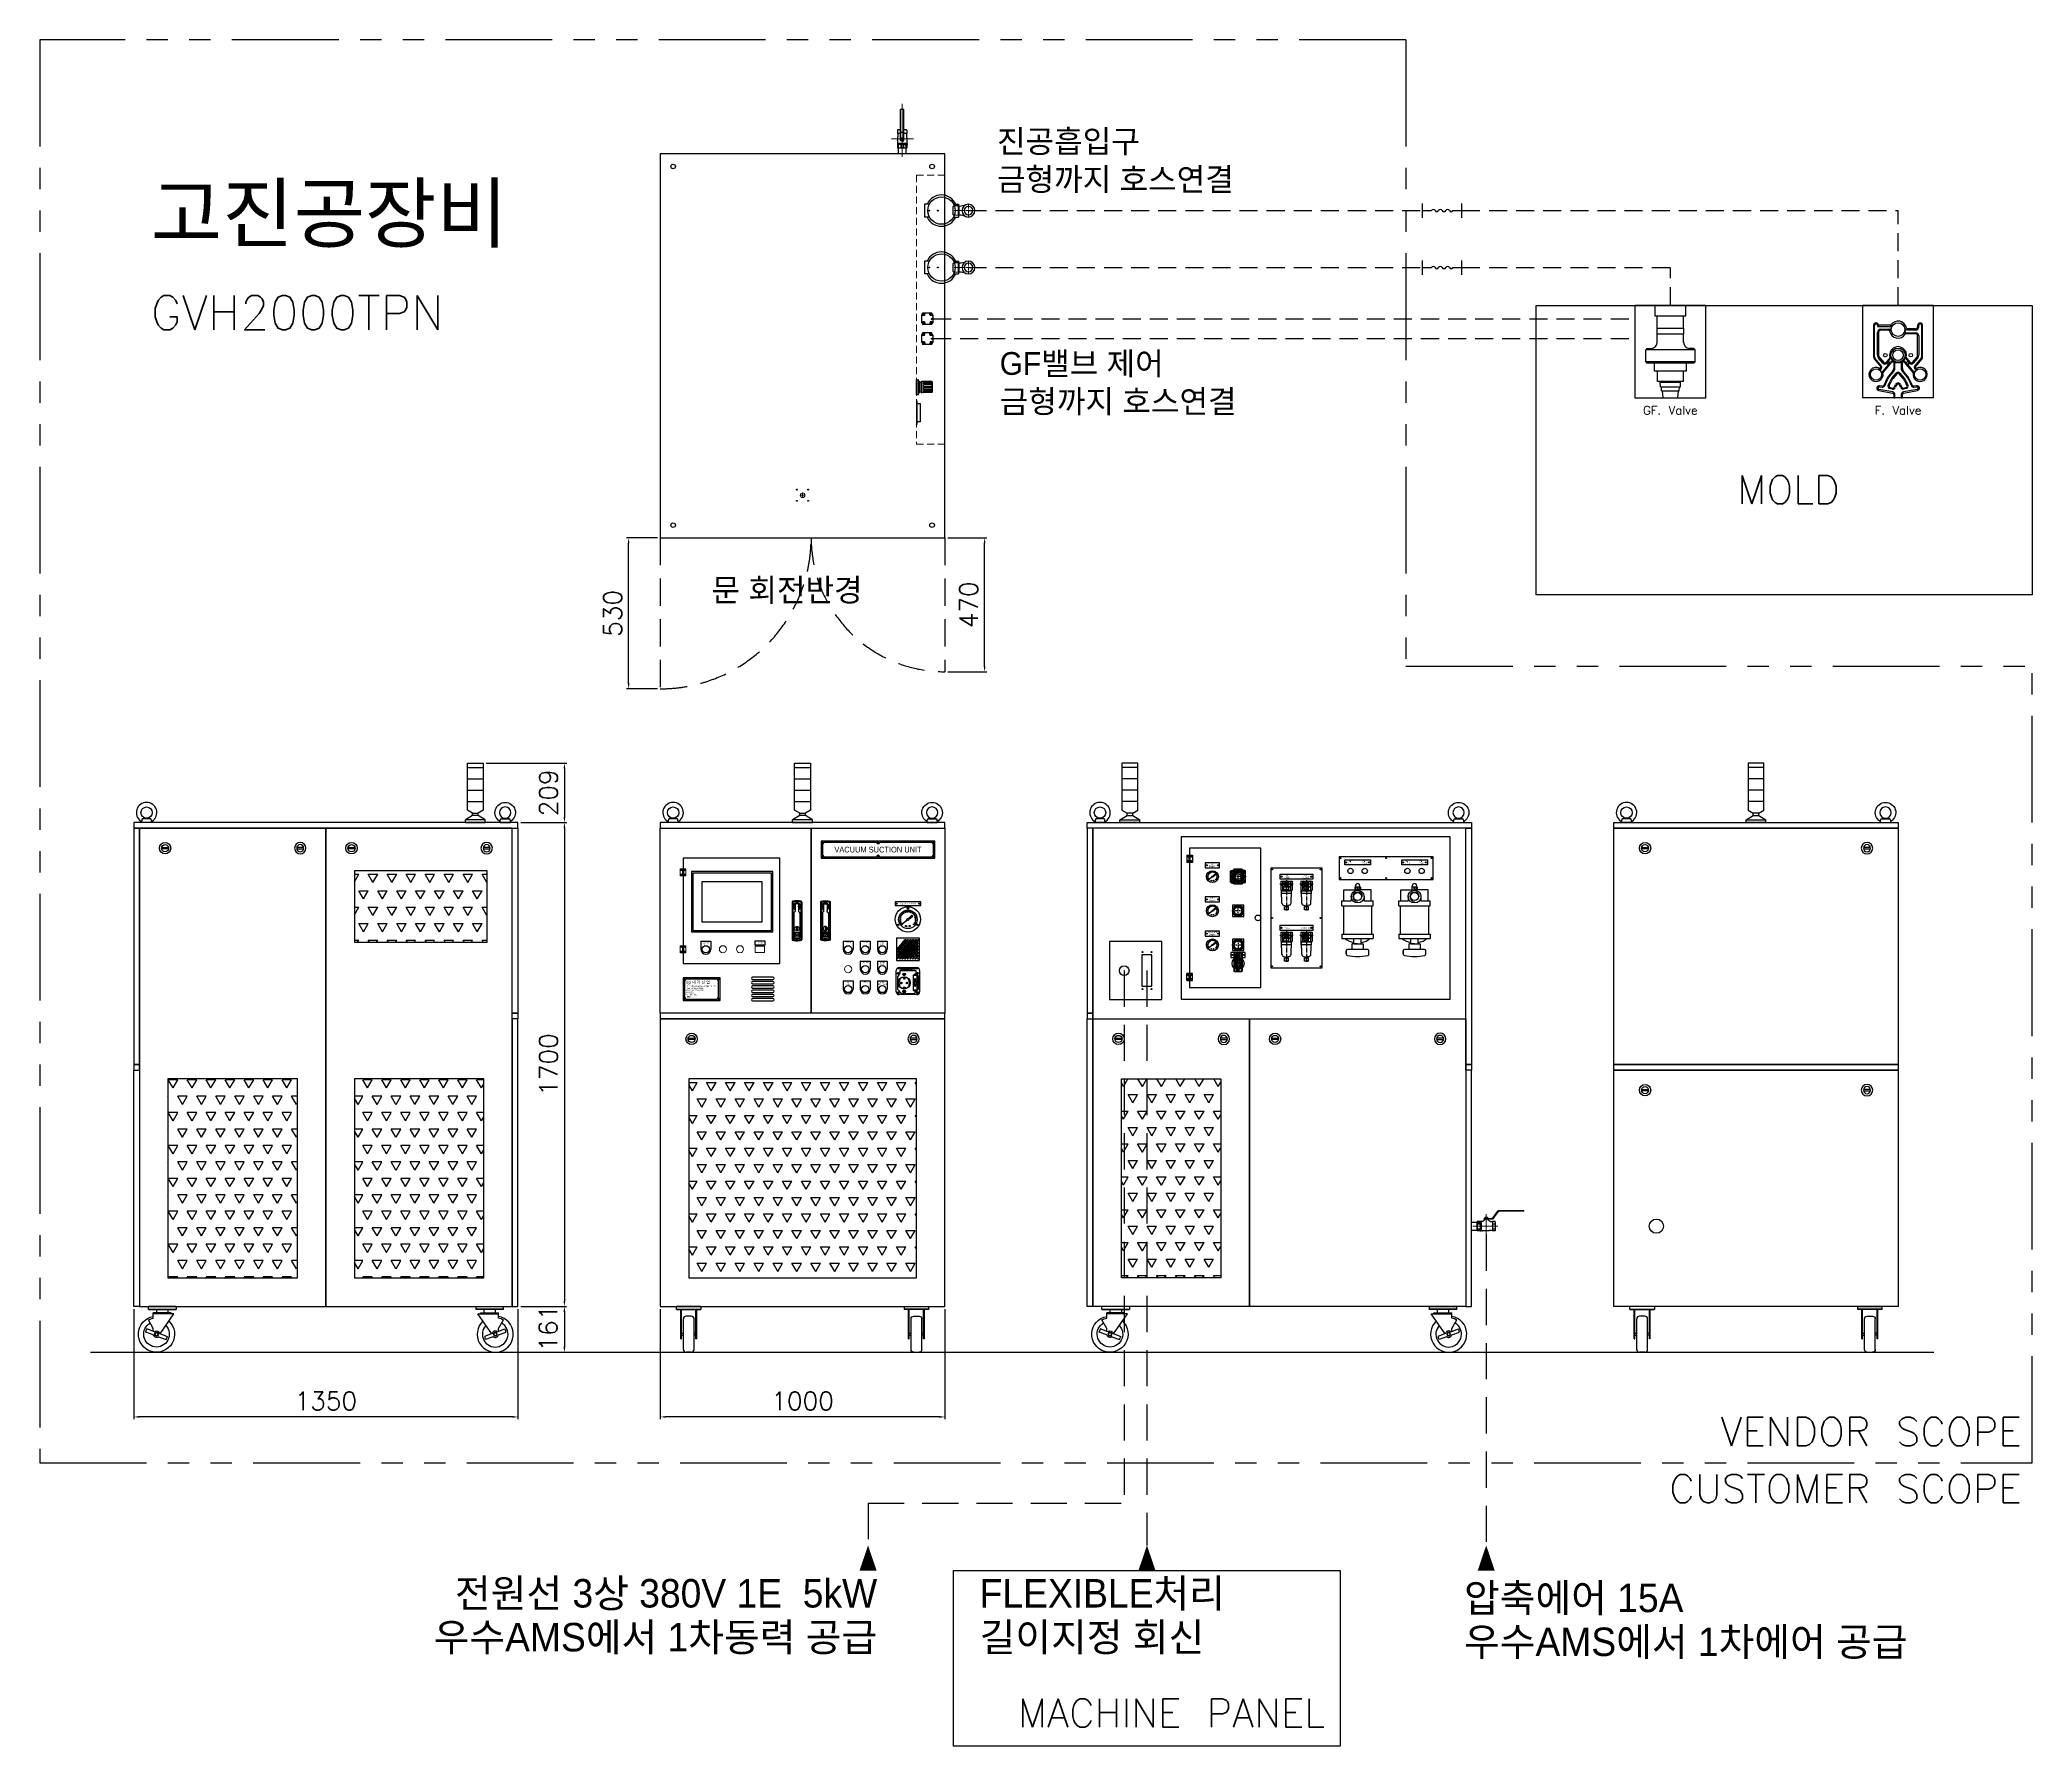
# Model space of a CAD drawing. Header units: millimetres. Extents: x 92843 to 114843, y 2721 to 9158.
# Drawn here: x 92843 to 99843, y 3164 to 9158 of the extents above; entities that cross this region are included whole.
import ezdxf
from ezdxf.enums import TextEntityAlignment as Align

# ---------------------------------------------------------------- set-up
doc = ezdxf.new("R2010")
doc.units = ezdxf.units.MM
doc.header["$LTSCALE"] = 10
for name, pattern in [('C_CENTER_L', [2, 1.25, -0.25, 0.25, -0.25]), ('C_SOLID_L', [0]), ('CENTER', [2, 1.25, -0.25, 0.25, -0.25]), ('DASHED', [0.75, 0.5, -0.25]), ('DASHED2', [9.525, 6.35, -3.175]), ('PHANTOM', [2.5, 1.25, -0.25, 0.25, -0.25, 0.25, -0.25])]:
    doc.linetypes.add(name, pattern=pattern)
doc.layers.add('CENTER', color=1, linetype='Continuous', lineweight=13)
doc.layers.add('DIM', color=1, linetype='Continuous', lineweight=13)
doc.layers.add('Layer2', color=7, linetype='Continuous')
doc.styles.get("Standard").update_dxf_attribs({"font": 'txt.shx'})
doc.styles.add('style1', font='')
doc.styles.add('style2', font='')
doc.styles.get('style1').set_extended_font_data('Gulim')
doc.styles.get('style2').set_extended_font_data('Gulim')
doc.dimstyles.get("Standard").update_dxf_attribs({"dimtxt": 0.18, "dimasz": 0.1, "dimexe": 0.18, "dimexo": 0.0625, "dimgap": 0.09, "dimtad": 1, "dimtoh": 1, "dimdec": 4, "dimzin": 0, "dimdsep": 46, "dimtxsty": 'Standard', "dimcen": 0.09, "dimadec": 0, "dimazin": 0, "dimtfac": 1, "dimtdec": 4, "dimtofl": 0, "dimtmove": 0, "dimatfit": 3, "dimfxl": 1, "dimtolj": 1, "dimtzin": 0, "dimarcsym": 0})
doc.dimstyles.new('STANDARD$0', dxfattribs={"dimscale": 10, "dimtxt": 2.5, "dimasz": 2.5, "dimexe": 1, "dimexo": 1, "dimgap": 1, "dimtad": 1, "dimtoh": 1, "dimdec": 0, "dimzin": 0, "dimdsep": 46, "dimtxsty": 'Standard', "dimcen": 2.5, "dimclrd": 4, "dimclre": 4, "dimclrt": 4, "dimadec": 0, "dimazin": 0, "dimtfac": 1, "dimtdec": 4, "dimtofl": 0, "dimtmove": 2, "dimatfit": 3, "dimfxl": 1, "dimtolj": 1, "dimtzin": 0, "dimarcsym": 0})

# ---------------------------------------------------------------- blocks, each defined once
blk = doc.blocks.new('A$C422D07E5')
for p, q in [((-48.5, 0), (-48.5, -11)), ((-48.5, 0), (48.5, 0)), ((48.5, -9), (-48.5, -9)), ((48.5, -11), (-48.5, -11)), ((7.7, -95.9), (-41.3, -26)), ((-41.3, -26), (31.5, -26)), ((-31.5, -26), (-31.5, -23)), ((-31.5, -23), (31.5, -23)), ((-20, -11), (-20, -23)), ((20, -11), (20, -23)), ((31.5, -41.1), (31.5, -23)), ((31.5, -77.5), (48.7, -47.6)), ((48.5, -11), (48.5, 0)), ((9, -95.5), (-17.7, -105.2)), ((-17.7, -105.2), (-15.8, -110.5)), ((-13.8, -115.9), (-15.8, -110.5)), ((12.9, -106.2), (-13.8, -115.9)), ((16.9, -91.8), (13.6, -97.5)), ((13.6, -97.5), (16.9, -103.2)), ((23.4, -91.8), (16.9, -91.8)), ((16.9, -103.2), (23.4, -103.2)), ((26.7, -97.5), (23.4, -91.8)), ((23.4, -103.2), (26.7, -97.5)), ((27.4, -88.8), (54.1, -79.1)), ((31.3, -99.5), (58, -89.8)), ((31.5, -87.3), (31.5, -77.5)), ((54.1, -79.1), (56, -84.5)), ((58, -89.8), (56, -84.5))]:
    blk.add_line(p, q)
blk.add_circle((20.1, -97.5), 5.67)
for radius, start, end in [(63.5, 133.4023, 79.72442), (45, 136.89948, 60.24225), (57.5, 60.18958, 78.63861), (11.3, 50.14479, 169.73559), (11.3, 230.14479, 349.73559)]:
    blk.add_arc((20.1, -97.5), radius, start, end)
blk = doc.blocks.new('A$C536B1AD3')
for p, q in [((-43, -11), (-43, 0)), ((43, 0), (-43, 0)), ((43, 0), (43, -11)), ((-43, -9), (43, -9)), ((-43, -11), (43, -11)), ((-28, -114.165), (-28, -11)), ((-25.3336, -114.165), (-25.3336, -11)), ((-19, -151.001), (-19, -43.999)), ((9.001, -34), (-9.001, -34)), ((19, -151.001), (19, -43.999)), ((25.3336, -114.165), (25.3336, -11)), ((28, -114.165), (28, -11)), ((-28, -114.165), (-25.3336, -114.165)), ((-25.3336, -94.167), (-19, -94.167)), ((-25.3336, -100.833), (-19, -100.833)), ((25.3336, -94.167), (19, -94.167)), ((25.3336, -100.833), (19, -100.833)), ((28, -114.165), (25.3336, -114.165)), ((9.001, -161), (-9.001, -161))]:
    blk.add_line(p, q)
for centre, start, end in [((-9.001, -43.999), 90, 180), ((9.001, -43.999), 0, 90), ((-9.001, -151.001), 180, 270), ((9.001, -151.001), 270, 0)]:
    blk.add_arc(centre, 9.999, start, end)
blk = doc.blocks.new('A$C5EFD01FD')
for points in [[(7.8, 22.5), (32.2, 22.5)], [(32.2, 17.5), (7.8, 17.5)]]:
    blk.add_lwpolyline(points)
for radius in [20, 12.5]:
    blk.add_circle((20, 20), radius)
blk = doc.blocks.new('A$C62D13981')
at = {"linetype": 'Continuous', "ltscale": 2}
h = blk.add_hatch(dxfattribs=at)
h.set_pattern_fill('TRIANG', color=8, scale=7, style=0)
h.set_pattern_definition([(60, (-82775.68, 5909.14), (-33.33749, 57.742237), [33.3375, -33.3375]), (120, (-82775.68, 5909.14), (-66.67499, 7e-06), [33.3375, -33.3375]), (0, (-82792.35, 5938.01), (33.3375, 57.74223), [33.3375, -33.3375])])
h.paths.add_polyline_path([(-555, -150), (-555, -400), (-88, -400), (-88, -150)])
h = blk.add_hatch(dxfattribs=at)
h.set_pattern_fill('TRIANG', color=8, scale=7, style=0)
h.set_pattern_definition([(120, (72257.95, -28245.62), (33.33749, 57.742237), [33.3375, -33.3375]), (60, (72257.95, -28245.62), (66.67499, 7e-06), [33.3375, -33.3375]), (180, (72274.617, -28216.747), (-33.3375, 57.74223), [33.3375, -33.3375])])
h.paths.add_polyline_path([(-555, -1580), (-100, -1580), (-100, -880), (-555, -880)])
for points in [[(0, 0), (-655, 0), (-655, -1680), (0, -1680)], [(-100, -880), (-555, -880), (-555, -1580), (-100, -1580)]]:
    blk.add_lwpolyline(points, close=True, dxfattribs=at)
at = {"ltscale": 2}
blk.add_lwpolyline([(-555, -400), (-88, -400), (-88, -150), (-555, -150)], close=True, dxfattribs=at)
at = {"linetype": 'Continuous', "ltscale": 2}
blk.add_blockref('A$C5EFD01FD', (-585, -90), dxfattribs=at)
at = {"linetype": 'Continuous', "ltscale": 2, "extrusion": (0, 0, -1), "zscale": -1}
blk.add_blockref('A$C5EFD01FD', (70, -90), dxfattribs=at)
blk = doc.blocks.new('A$C455B167C')
at = {"linetype": 'Continuous', "ltscale": 2}
h = blk.add_hatch(dxfattribs=at)
h.set_pattern_fill('TRIANG', color=8, scale=7, style=0)
h.set_pattern_definition([(120, (72307.95, -28245.62), (33.33749, 57.742237), [33.3375, -33.3375]), (60, (72307.95, -28245.62), (66.67499, 7e-06), [33.3375, -33.3375]), (180, (72324.617, -28216.747), (-33.3375, 57.74223), [33.3375, -33.3375])])
h.paths.add_polyline_path([(-100, -880), (-555, -880), (-555, -1580), (-100, -1580)])
for points in [[(0, 0), (-655, 0), (-655, -1680), (0, -1680)], [(-100, -880), (-555, -880), (-555, -1580), (-100, -1580)]]:
    blk.add_lwpolyline(points, close=True, dxfattribs=at)
blk.add_blockref('A$C5EFD01FD', (-585, -90), dxfattribs=at)
at = {"linetype": 'Continuous', "ltscale": 2, "extrusion": (0, 0, -1), "zscale": -1}
blk.add_blockref('A$C5EFD01FD', (70, -90), dxfattribs=at)
blk = doc.blocks.new('A$C55EA22CC')
at = {"linetype": 'Continuous', "ltscale": 2}
blk.add_lwpolyline([(85, -9), (-5, -9), (-5, 9), (85, 9)], close=True, dxfattribs=at)
for centre in [(0, 0), (80, 0)]:
    blk.add_circle(centre, 2, dxfattribs=at)
at = {"layer": 'Layer2', "style": 'style1'}
for s, p in [('저속 1', (15, -7.1)), ('F밸브', (15, 0.9)), ('분사 1', (65, -7.1)), ('F밸브', (65, 0.9))]:
    blk.add_text(s, height=5, dxfattribs=at).set_placement(p, align=Align.BOTTOM_CENTER)
blk = doc.blocks.new('A$C178F12E8')
at = {"linetype": 'Continuous', "ltscale": 2}
blk.add_lwpolyline([(85, -9), (-5, -9), (-5, 9), (85, 9)], close=True, dxfattribs=at)
for centre in [(0, 0), (80, 0)]:
    blk.add_circle(centre, 2, dxfattribs=at)
at = {"layer": 'Layer2', "style": 'style1'}
for s, p in [('저속 2', (15, -7.1)), ('F밸브', (15, 0.9)), ('분사 2', (65, -7.1)), ('F밸브', (65, 0.9))]:
    blk.add_text(s, height=5, dxfattribs=at).set_placement(p, align=Align.BOTTOM_CENTER)
blk = doc.blocks.new('A$C58076608')
at = {"ltscale": 2}
blk.add_lwpolyline([(0, 0), (330, 0), (330, 80), (0, 80)], close=True, dxfattribs=at)
for centre in [(5, 75), (165, 75), (325, 75), (5, 5), (165, 5), (325, 5)]:
    blk.add_circle(centre, 1.5, dxfattribs=at)
at = {"linetype": 'Continuous', "ltscale": 2}
for centre, radius in [((25, 60), 1.5), ((40, 30), 9.25), ((90, 30), 9.25), ((105, 60), 1.5), ((225, 60), 1.5), ((240, 30), 9.25), ((290, 30), 9.25), ((305, 60), 1.5)]:
    blk.add_circle(centre, radius, dxfattribs=at)
blk = doc.blocks.new('A$C43A44D14')
at = {"ltscale": 2}
blk.add_blockref('A$C58076608', (-5, -5), dxfattribs=at)
at = {"linetype": 'Continuous', "ltscale": 2}
for name, p in [('A$C55EA22CC', (20, 55)), ('A$C178F12E8', (220, 55))]:
    blk.add_blockref(name, p, dxfattribs=at)
blk = doc.blocks.new('A$C2B126F20')
at = {"linetype": 'Continuous', "ltscale": 2}
blk.add_lwpolyline([(-5, -345), (175, -345), (175, 5), (-5, 5)], close=True, dxfattribs=at)
for centre, radius in [((0, 0), 1.5), ((170, 0), 1.5), ((32.5, -25), 1.5), ((50.1, -50), 9.25), ((120, -50), 9.25), ((137.5, -25), 1.5), ((0, -170), 1.5), ((32.5, -205), 1.5), ((137.5, -205), 1.5), ((170, -170), 1.5), ((50, -230), 9.25), ((120, -230), 9.25), ((0, -340), 1.5), ((170, -340), 1.5)]:
    blk.add_circle(centre, radius, dxfattribs=at)
blk = doc.blocks.new('A$C15904852')
at = {"color": 2, "linetype": 'C_CENTER_L'}
for p, q in [((0, 94), (46.5, 94)), ((23.2, 107.2), (23.2, 0))]:
    blk.add_line(p, q, dxfattribs=at)
at = {"color": 7, "linetype": 'Continuous'}
for p, q in [((3.2, 103.7), (43.2, 103.7)), ((3.2, 103.7), (3.2, 71)), ((3.2, 89), (9.2, 89)), ((3.2, 71), (43.2, 71)), ((5.2, 59.7), (5.2, 71)), ((11.4, 103.6), (9.2, 102.3)), ((9.2, 102.3), (9.2, 71)), ((9.2, 84.2), (37.2, 84.2)), ((9.2, 82.7), (37.2, 82.7)), ((34.9, 103.6), (37.2, 102.3)), ((37.2, 102.3), (37.2, 71)), ((37.2, 89), (43.2, 89)), ((41.2, 59.7), (41.2, 71)), ((43.2, 103.7), (43.2, 71)), ((5.2, 69.5), (41.2, 69.5)), ((41.2, 59.7), (5.2, 59.7)), ((7.2, 26.2), (5.6, 69.5)), ((13.1, 18.7), (18.3, 17.4)), ((16.2, 14), (30.2, 14)), ((16.2, 2.5), (16.2, 14)), ((30.2, 2.5), (16.2, 2.5)), ((18.7, 16.9), (18.7, 14.7)), ((18.7, 14.7), (27.7, 14.7)), ((19.8, 14), (19.8, 14.7)), ((23.2, 3.1), (23.2, 13.3)), ((26.6, 14), (26.6, 14.7)), ((27.7, 16.9), (27.7, 14.7)), ((33.2, 18.7), (28, 17.4)), ((30.2, 2.5), (30.2, 14)), ((39.2, 26.2), (40.8, 69.5)), ((40.4, 59.7), (40.3, 59.7))]:
    blk.add_line(p, q, dxfattribs=at)
at = {"color": 7, "linetype": 'C_SOLID_L'}
for p, q in [((5.2, 69.6), (6, 71)), ((41.2, 69.6), (40.4, 71))]:
    blk.add_line(p, q, dxfattribs=at)
blk.add_circle((23.2, 94), 6.8, dxfattribs=at)
at = {"color": 7, "linetype": 'Continuous'}
for radius in [5.72, 4]:
    blk.add_circle((23.2, 94), radius, dxfattribs=at)
for centre, radius, start, end in [((11.9, 102.7), 1, 89.99643, 119.99899), ((34.4, 102.7), 1, 60.0013, 90.00392), ((15.2, 26.5), 8, 182.1433, 254.99999), ((19.7, 3.9), 10.1, 69.74384, 110.25616), ((19.7, 12.6), 10.1, 249.74384, 290.25616), ((18.2, 16.9), 0.5, 0, 74.99996), ((26.7, 3.9), 10.1, 69.74384, 110.25616), ((26.7, 12.6), 10.1, 249.74384, 290.25616), ((28.2, 16.9), 0.5, 105.00006, 180.00024), ((31.2, 26.5), 8, 284.99999, 357.8567)]:
    blk.add_arc(centre, radius, start, end, dxfattribs=at)
blk = doc.blocks.new('A$C28D85673')
at = {"color": 2, "linetype": 'CENTER'}
for p, q in [((35.7, 9.5), (0, 9.5)), ((10.8, 0), (10.8, 19))]:
    blk.add_line(p, q, dxfattribs=at)
for p, q in [((10.8, 16.6), (18.2, 16.6)), ((10.8, 2.4), (18.2, 2.4)), ((19.9, 18.3), (18.2, 16.6)), ((18.2, 2.4), (18.2, 16.6)), ((19.9, 0.7), (18.2, 2.4)), ((31.4, 18.3), (19.9, 18.3)), ((19.9, 0.7), (19.9, 18.3)), ((31.4, 0.7), (19.9, 0.7)), ((31.7, 1), (31.7, 18)), ((32.6, 15), (31.7, 15)), ((32.6, 4), (31.7, 4)), ((32.6, 15), (32.8, 15.2)), ((32.6, 15), (32.6, 4)), ((32.6, 4), (32.8, 3.8)), ((34.4, 17.9), (32.8, 17.9)), ((32.8, 17.9), (32.8, 1.1)), ((34.4, 1.1), (32.8, 1.1)), ((34.7, 1.4), (34.7, 17.6))]:
    blk.add_line(p, q)
blk.add_lwpolyline([(16.5, 16.6), (15.7, 18), (5.9, 18), (1, 9.5), (5.9, 1), (15.7, 1), (16.5, 2.4)])
for centre, radius, start, end in [((10.8, 9.5), 8.5, 56.64648, 303.35352), ((10.8, 9.5), 7.1, 90, 270), ((31.4, 18), 0.3, 0, 90), ((31.4, 1), 0.3, 270, 0), ((34.4, 17.6), 0.3, 0, 90), ((34.4, 1.4), 0.3, 270, 0)]:
    blk.add_arc(centre, radius, start, end)
blk = doc.blocks.new('A$C28A03A1A')
at = {"color": 2, "linetype": 'CENTER'}
for p, q in [((30.5, 8), (0, 8)), ((9.1, 0), (9.1, 16))]:
    blk.add_line(p, q, dxfattribs=at)
for p, q in [((9.1, 13.8), (14.3, 13.8)), ((9.1, 2.2), (14.3, 2.2)), ((15.9, 15.4), (14.3, 13.8)), ((14.3, 2.2), (14.3, 13.8)), ((15.9, 0.7), (14.3, 2.2)), ((15.9, 0.7), (15.9, 15.4)), ((26.2, 15.4), (16, 15.4)), ((26.2, 0.7), (16, 0.7)), ((26.5, 1), (26.5, 15.1)), ((27.5, 12.6), (26.5, 12.6)), ((27.5, 3.4), (26.5, 3.4)), ((27.5, 12.6), (27.7, 12.8)), ((27.5, 12.6), (27.5, 3.4)), ((27.5, 3.4), (27.7, 3.2)), ((27.7, 1), (27.7, 15)), ((29.2, 15), (27.7, 15)), ((29.2, 1), (27.7, 1)), ((29.5, 1.3), (29.5, 14.7))]:
    blk.add_line(p, q)
blk.add_lwpolyline([(13.8, 13.8), (13.1, 15), (5, 15), (1, 8), (5, 1), (13.1, 1), (13.8, 2.2)])
for centre, radius, start, end in [((9.1, 8), 7, 55.95227, 304.04773), ((9.1, 8), 6.8, 58.53302, 301.46698), ((9.1, 8), 5.8, 90, 270), ((26.2, 15.1), 0.3, 0, 90), ((26.2, 1), 0.3, 270, 0), ((29.2, 14.7), 0.3, 0, 90), ((29.2, 1.3), 0.3, 270, 0)]:
    blk.add_arc(centre, radius, start, end)
blk = doc.blocks.new('A$C29D8373D')
at = {"linetype": 'Continuous', "ltscale": 2}
blk.add_lwpolyline([(110, -9), (-5, -9), (-5, 9), (110, 9)], close=True, dxfattribs=at)
for centre in [(0, 0), (105, 0)]:
    blk.add_circle(centre, 2, dxfattribs=at)
at = {"layer": 'Layer2', "style": 'style1'}
for s, p in [('GF', (20, 0.9)), ('GF', (85, 0.9)), ('OPEN', (20, -7.1)), ('CLOSE', (85, -7.1))]:
    blk.add_text(s, height=5, dxfattribs=at).set_placement(p, align=Align.BOTTOM_CENTER)
blk = doc.blocks.new('A$C58EF3F64')
at = {"linetype": 'Continuous', "ltscale": 2}
blk.add_lwpolyline([(110, -9), (-5, -9), (-5, 9), (110, 9)], close=True, dxfattribs=at)
for centre in [(0, 0), (105, 0)]:
    blk.add_circle(centre, 2, dxfattribs=at)
at = {"layer": 'Layer2', "style": 'style1'}
for s, p in [('HOLD', (20, 0)), ('CONFIRM', (84.8, 0))]:
    blk.add_text(s, height=5, dxfattribs=at).set_placement(p, align=Align.MIDDLE_CENTER)
blk = doc.blocks.new('A$C57BF6754')
at = {"linetype": 'Continuous', "ltscale": 2}
for name, p in [('A$C29D8373D', (0, 0)), ('A$C15904852', (-5.6, -119)), ('A$C15904852', (64.3, -119)), ('A$C15904852', (-5.6, -299)), ('A$C58EF3F64', (0, -180)), ('A$C15904852', (64.3, -299))]:
    blk.add_blockref(name, p, dxfattribs=at)
at = {"linetype": 'Continuous', "ltscale": 2, "rotation": 270}
for name, p in [('A$C28D85673', (8, -14.2)), ('A$C28A03A1A', (79.5, -15.9)), ('A$C28D85673', (8, -194.2)), ('A$C28A03A1A', (79.5, -195.9))]:
    blk.add_blockref(name, p, dxfattribs=at)
blk = doc.blocks.new('A$C766E3A79')
at = {"linetype": 'Continuous', "ltscale": 2}
for name, p in [('A$C2B126F20', (0, 0)), ('A$C57BF6754', (32.5, -25))]:
    blk.add_blockref(name, p, dxfattribs=at)
blk = doc.blocks.new('A$C65555AC7')
at = {"linetype": 'Continuous', "ltscale": 2}
for p, q in [((-28, 209), (28, 209)), ((-28, 43.8), (-28, 209)), ((-28, 194), (28, 194)), ((-28, 154), (28, 154)), ((28, 209), (28, 43.8)), ((-28, 114), (28, 114)), ((-28, 74), (28, 74)), ((-10, 25), (-35, 10)), ((-35, 0), (-35, 10)), ((35, 10), (-35, 10)), ((-35, 0), (35, 0)), ((-10, 33), (-28, 43.8)), ((-10, 25), (-10, 33)), ((-10, 33), (10, 33)), ((10, 25), (-10, 25)), ((28, 43.8), (10, 33)), ((10, 25), (10, 33)), ((35, 10), (10, 25)), ((35, 0), (35, 10))]:
    blk.add_line(p, q, dxfattribs=at)
blk = doc.blocks.new('A$C1180446B')
for p, q in [((-17.5, 0.2), (-17.5, 0)), ((17.5, 0), (-17.5, 0)), ((15, 13), (-15, 13)), ((17.5, 0.2), (17.5, 0))]:
    blk.add_line(p, q)
blk.add_circle((0, 35), 20)
for centre, radius, start, end in [((0, 35), 36, 304.02287, 235.97713), ((-23.5, 0.2), 6, 0, 55.97713), ((23.5, 0.2), 6, 124.02287, 180)]:
    blk.add_arc(centre, radius, start, end)
blk.add_open_spline([(17.5, 0), (17.5, 5.3), (17.5, 16.5), (0, 14.2), (-17.4, 16.6), (-17.5, 5.4), (-17.5, 0.2)], degree=3, knots=[0, 0, 0, 0, 13.238202, 28.370948, 43.503694, 56.555561, 56.555561, 56.555561, 56.555561])
blk = doc.blocks.new('A$C53CD5732')
at = {"ltscale": 2}
blk.add_lwpolyline([(0, 1350), (0, 0), (1000, 0), (1000, 1350)], close=True, dxfattribs=at)
at = {"linetype": 'Continuous', "ltscale": 2}
for centre, radius in [((45, 1305), 8), ((955, 1305), 8), ((945, 1150.1), 1.5), ((975, 1150.1), 1.5), ((945, 950.1), 1.5), ((975, 950.1), 1.5), ((480.2, 169.8), 1.5), ((519.8, 169.8), 1.5), ((480.2, 130.2), 1.5), ((519.8, 130.2), 1.5), ((45, 45), 8), ((955, 45), 8)]:
    blk.add_circle(centre, radius, dxfattribs=at)
at = {"linetype": 'Continuous', "lineweight": 9, "ltscale": 2}
blk.add_circle((500, 150), 8, dxfattribs=at)
at = {"layer": 'DIM', "color": 1, "linetype": 'CENTER', "ltscale": 1.5}
for p, q in [((492, 150), (508, 150)), ((500, 142), (500, 158))]:
    blk.add_line(p, q, dxfattribs=at)
blk = doc.blocks.new('A$C708614A0')
at = {"linetype": 'Continuous', "ltscale": 2}
h = blk.add_hatch(dxfattribs=at)
h.set_pattern_fill('TRIANG', color=8, scale=7, style=0)
h.set_pattern_definition([(60, (-71185.46, 1828.63), (-33.33749, 57.742237), [33.3375, -33.3375]), (120, (-71185.46, 1828.63), (-66.67499, 7e-06), [33.3375, -33.3375]), (0, (-71202.13, 1857.504), (33.3375, 57.74223), [33.3375, -33.3375])])
h.paths.add_polyline_path([(900, 100), (900, 800), (100, 800), (100, 100)])
for points in [[(0, 0), (1000, 0), (1000, 1010), (0, 1010)], [(100, 100), (900, 100), (900, 800), (100, 800)]]:
    blk.add_lwpolyline(points, close=True, dxfattribs=at)
blk.add_blockref('A$C5EFD01FD', (90, 920), dxfattribs=at)
at = {"linetype": 'Continuous', "ltscale": 2, "xscale": -1}
blk.add_blockref('A$C5EFD01FD', (910, 920), dxfattribs=at)
blk = doc.blocks.new('A$C11112CA2')
for p, q in [((-28.1, 0), (-24.8, 0)), ((-27.3, 6.7), (-24.1, 5.9)), ((-26.5, 0), (-23.2, 0)), ((-24.9, 13.1), (-22, 11.5)), ((-21.1, 18.7), (-18.6, 16.5)), ((-16, 23.1), (-14.1, 20.4)), ((-15, 21.8), (-13.2, 19.1)), ((-10, 26.3), (-8.8, 23.2)), ((-3.4, 27.9), (-3, 24.6)), ((1.7, 3), (13.9, 14.8)), ((3.4, 27.9), (3, 24.6)), ((3.4, 0.9), (17.2, 11.3)), ((9.4, 24.8), (8.2, 21.7)), ((10, 26.3), (8.8, 23.2)), ((17.2, 11.3), (13.9, 14.8)), ((16, 23.1), (14.1, 20.4)), ((21.1, 18.7), (18.6, 16.5)), ((24.9, 13.1), (22, 11.5)), ((25.7, 6.3), (22.5, 5.5)), ((27.3, 6.7), (24.1, 5.9)), ((28.1, 0), (24.8, 0)), ((-27.3, -6.7), (-24.1, -5.9)), ((-24.9, -13.1), (-22, -11.5)), ((-23.9, -19), (-2.9, -1.5)), ((-1.7, -2.9), (-23.9, -19)), ((19.8, -17.6), (17.3, -15.4)), ((21.1, -18.7), (18.6, -16.5)), ((24.9, -13.1), (22, -11.5)), ((27.3, -6.7), (24.1, -5.9))]:
    blk.add_line(p, q)
blk.add_lwpolyline([(-21.1, -18.7), (-18.6, -16.5)])
for centre, radius in [((0, 0), 44.5), ((0, 0), 32.5), ((0, 0), 3.47), ((-6.4, -23.4), 2.09), ((6.4, -23.4), 2.09)]:
    blk.add_circle(centre, radius)
at = {"linetype": 'Continuous', "ltscale": 2}
for centre in [(0, 38.5), (-33.3, -19.2), (33.3, -19.2)]:
    blk.add_circle(centre, 2.5, dxfattribs=at)
blk.add_arc((0, 0), 28.1, 318.46154, 221.53846)
blk = doc.blocks.new('A$C19076AFE')
at = {"linetype": 'Continuous', "ltscale": 2}
blk.add_lwpolyline([(-5, -6), (85, -6), (85, 6), (-5, 6)], close=True, dxfattribs=at)
at = {"linetype": 'Continuous'}
for centre in [(0, 0), (80, 0)]:
    blk.add_circle(centre, 2, dxfattribs=at)
at = {"layer": 'Layer2', "style": 'style1'}
blk.add_text('탱크 진공압력 게이지', height=4.5, dxfattribs=at).set_placement((40, 0), align=Align.MIDDLE_CENTER)
blk = doc.blocks.new('A$C6EFD59F5')
at = {"linetype": 'Continuous'}
blk.add_lwpolyline([(-200, -55), (200, -55), (200, 5), (-200, 5)], close=True, dxfattribs=at)
for points in [[(-5, 0), (-190, 0)], [(190, 0), (5, 0)], [(-195, -5), (-195, -45)], [(-190, -50), (-5, -50)], [(5, -50), (190, -50)], [(195, -45), (195, -5)]]:
    blk.add_lwpolyline(points, dxfattribs=at)
for centre in [(-195, 0), (0, 0), (195, 0), (-195, -50), (0, -50), (195, -50)]:
    blk.add_circle(centre, 2)
for centre, start, end in [((-195, 0), 270, 0), ((0, 0), 180, 0), ((195, 0), 180, 270), ((-195, -50), 0, 90), ((0, -50), 0, 180), ((195, -50), 90, 180)]:
    blk.add_arc(centre, 5, start, end)
at = {"layer": 'Layer2', "style": 'style1'}
blk.add_text('VACUUM SUCTION UNIT', height=20, dxfattribs=at).set_placement((0, -25), align=Align.MIDDLE_CENTER)
blk = doc.blocks.new('A$C63FF56D9')
for p, q in [((-40, 40), (40, 40)), ((-40, 40), (-40, -40)), ((-37, -9.7), (-0.3, 34)), ((-37, -2.2), (-6.6, 34)), ((-37, -13.1), (2.5, 34)), ((-37, -20.6), (8.8, 34)), ((-37, 1.2), (-9.4, 34)), ((-37, -31.5), (17.9, 34)), ((-37, -24), (11.7, 34)), ((-37, 1.2), (-37, -2.2)), ((-36.2, -34), (20.8, 34)), ((-29.9, -34), (27.1, 34)), ((-27.1, -34), (29.9, 34)), ((-20.8, -34), (36.2, 34)), ((-17.9, -34), (37, 31.5)), ((-11.7, -34), (37, 24)), ((-9.4, 34), (-6.6, 34)), ((-8.8, -34), (37, 20.6)), ((-2.5, -34), (37, 13.1)), ((-0.3, 34), (2.5, 34)), ((0.3, -34), (37, 9.7)), ((6.6, -34), (37, 2.2)), ((8.8, 34), (11.7, 34)), ((17.9, 34), (20.8, 34)), ((27.1, 34), (29.9, 34)), ((36.2, 34), (37, 34)), ((37, 34), (37, 31.5)), ((37, 24), (37, 20.6)), ((37, 13.1), (37, 9.7)), ((37, 2.2), (37, -1.2)), ((40, 40), (40, -40)), ((-40, -40), (40, -40)), ((-37, -9.7), (-37, -13.1)), ((-37, -20.6), (-37, -24)), ((-37, -31.5), (-37, -34)), ((-37, -34), (-36.2, -34)), ((-29.9, -34), (-27.1, -34)), ((-20.8, -34), (-17.9, -34)), ((-11.7, -34), (-8.8, -34)), ((-2.5, -34), (0.3, -34)), ((6.6, -34), (9.4, -34)), ((9.4, -34), (37, -1.2)), ((15.7, -34), (37, -8.6)), ((15.7, -34), (18.6, -34)), ((18.6, -34), (37, -12.1)), ((24.8, -34), (37, -19.5)), ((24.8, -34), (27.7, -34)), ((27.7, -34), (37, -22.9)), ((34, -34), (37, -30.4)), ((34, -34), (37, -34)), ((37, -8.6), (37, -12.1)), ((37, -19.5), (37, -22.9)), ((37, -30.4), (37, -34))]:
    blk.add_line(p, q)
blk.add_point((40, 27))
at = {"layer": 'CENTER'}
for p, q in [((-5.6, 0), (5.6, 0)), ((0, -5.6), (0, 5.6))]:
    blk.add_line(p, q, dxfattribs=at)
blk = doc.blocks.new('A$C2D096CFE')
for p, q in [((0, 10), (0, 85)), ((6, 92), (76, 92)), ((6, 91), (6, 92)), ((76, 91), (6, 91)), ((10, 95), (72, 95)), ((15, 95), (15, 89)), ((15, 89), (26, 89)), ((26, 89), (26, 95)), ((26, 89), (56, 89)), ((27.5, 71.5), (26, 71.5)), ((26, 70.5), (27.5, 70.5)), ((27, 71), (29, 71)), ((27.5, 73), (27.5, 72)), ((27.5, 72), (27.5, 71.5)), ((27.5, 70.5), (27.5, 69)), ((28, 72), (28, 70)), ((28.5, 73), (28.5, 71.5)), ((28.5, 71.5), (30, 71.5)), ((30, 70.5), (28.5, 70.5)), ((28.5, 70.5), (28.5, 69)), ((56, 89), (56, 95)), ((67, 89), (56, 89)), ((65.7, 72.2), (65.5, 72.2)), ((65.7, 71.7), (65.5, 71.7)), ((66.2, 72.2), (65.7, 72.2)), ((65.7, 71.7), (66.2, 71.7)), ((66, 72), (67, 72)), ((66.2, 72.7), (66.2, 73)), ((66.2, 72.7), (66.2, 72.2)), ((66.2, 71.7), (66.2, 71.2)), ((66.2, 71.2), (66.2, 71)), ((66.5, 72.5), (66.5, 71.5)), ((66.7, 72.7), (66.7, 73)), ((66.7, 72.7), (66.7, 72.2)), ((66.7, 72.2), (67.2, 72.2)), ((67.2, 71.7), (66.7, 71.7)), ((66.7, 71.7), (66.7, 71.2)), ((66.7, 71.2), (66.7, 71)), ((67, 95), (67, 89)), ((67.2, 72.2), (67.5, 72.2)), ((67.2, 71.7), (67.5, 71.7)), ((76, 92), (76, 91)), ((82, 85), (82, 10)), ((8.2, 44), (10.5, 44)), ((8.2, 38), (10.5, 38)), ((11, 51), (11, 51.5)), ((11, 51), (11, 44.5)), ((11, 37.5), (11, 30.4)), ((25, 59.9), (25, 60.8)), ((25, 60), (25, 56)), ((25, 56), (31, 56)), ((25, 22), (25, 26)), ((25, 26), (31, 26)), ((25, 22), (25, 21.2)), ((27.5, 11.5), (26, 11.5)), ((26, 10.5), (27.5, 10.5)), ((27, 60), (27, 57)), ((29, 60), (27, 60)), ((27, 57), (29, 57)), ((27, 22), (27, 25)), ((27, 25), (29, 25)), ((29, 22), (27, 22)), ((27, 11), (29, 11)), ((27.5, 13), (27.5, 12)), ((27.5, 12), (27.5, 11.5)), ((27.5, 10.5), (27.5, 9)), ((28, 12), (28, 10.5)), ((28, 10.5), (28, 10)), ((28.5, 13), (28.5, 11.5)), ((28.5, 11.5), (30, 11.5)), ((28.5, 10.5), (28.5, 9)), ((30, 10.5), (28.5, 10.5)), ((29, 57), (29, 60)), ((29, 25), (29, 22)), ((31, 59.9), (31, 60.7)), ((31, 56), (31, 60)), ((31, 26), (31, 22)), ((31, 22), (31, 21.2)), ((45, 51), (45, 51.5)), ((45, 44.5), (45, 51)), ((45, 31), (45, 37.5)), ((45, 31), (45, 30.5)), ((45.5, 44), (48, 44)), ((45.5, 38), (48, 38)), ((60, 69), (60, 15)), ((60, 69), (73, 69)), ((60, 15), (73, 15)), ((60.5, 68.5), (72.5, 68.5)), ((60.5, 15.5), (60.5, 68.5)), ((72.5, 15.5), (60.5, 15.5)), ((62, 49.8), (62, 34.9)), ((63, 34.3), (70.4, 36.8)), ((63.1, 50.6), (70.3, 48.2)), ((64, 54), (69, 54)), ((64, 31), (69, 31)), ((65.7, 12.2), (65.5, 12.2)), ((65.7, 11.7), (65.5, 11.7)), ((66.2, 12.2), (65.7, 12.2)), ((65.7, 11.7), (66.2, 11.7)), ((66, 12), (67, 12)), ((66.2, 12.7), (66.2, 13)), ((66.2, 12.7), (66.2, 12.2)), ((66.2, 11.7), (66.2, 11.2)), ((66.2, 11.2), (66.2, 11)), ((66.5, 56), (66.5, 52)), ((66.5, 33), (66.5, 29)), ((66.5, 12.5), (66.5, 11.5)), ((66.7, 12.7), (66.7, 13)), ((66.7, 12.7), (66.7, 12.2)), ((66.7, 12.2), (67.2, 12.2)), ((66.7, 11.7), (66.7, 11.2)), ((67.2, 11.7), (66.7, 11.7)), ((66.7, 11.2), (66.7, 11)), ((67.2, 12.2), (67.5, 12.2)), ((67.2, 11.7), (67.5, 11.7)), ((70.4, 48.2), (70.3, 48.2)), ((71, 47.4), (71, 37.5)), ((72.5, 68.5), (72.5, 18.5)), ((72.5, 18.5), (72.5, 15.5)), ((73, 69), (73, 15)), ((72, 0), (10, 0))]:
    blk.add_line(p, q)
at = {"color": 1}
for p, q in [((3, 75), (11, 75)), ((7, 79), (7, 71)), ((71, 75), (79, 75)), ((75, 79), (75, 71)), ((3, 7), (11, 7)), ((7, 11), (7, 3)), ((71, 7), (79, 7)), ((75, 11), (75, 3))]:
    blk.add_line(p, q, dxfattribs=at)
for points in [[(64.5, 54), (65.5, 52.3), (67.5, 52.3), (68.5, 54), (67.5, 55.7), (65.5, 55.7)], [(64.5, 31), (65.5, 29.3), (67.5, 29.3), (68.5, 31), (67.5, 32.7), (65.5, 32.7)]]:
    blk.add_lwpolyline(points, close=True)
for centre, radius in [((7, 75), 3), ((7, 75), 1.5), ((28, 71), 4.5), ((66.5, 72), 1.5), ((75, 75), 3), ((75, 75), 1.5), ((7, 7), 3), ((7, 7), 1.5), ((28, 41), 21.5), ((18, 41), 2.5), ((18, 41), 2), ((28, 11), 4.5), ((38, 41), 2.5), ((38, 41), 2), ((64.5, 48.5), 0.5), ((64.5, 45.5), 0.5), ((64.5, 42.5), 0.5), ((64.5, 39.5), 0.5), ((64.5, 36.5), 0.5), ((66.5, 12), 1.5), ((66.5, 54), 1), ((66.5, 31), 1), ((69, 47), 0.5), ((69, 44), 0.5), ((69, 41), 0.5), ((69, 38), 0.5), ((75, 7), 3), ((75, 7), 1.5)]:
    blk.add_circle(centre, radius)
for centre, radius, start, end in [((10, 85), 10, 90, 180), ((26, 71), 0.5, 90, 270), ((28, 73), 0.5, 0, 180), ((30, 71), 0.5, 270, 90), ((65.5, 72), 0.25, 90, 270), ((66.5, 73), 0.25, 0, 180), ((66.5, 71), 0.25, 180, 0), ((67.5, 72), 0.25, 270, 90), ((72, 85), 10, 0, 90), ((10, 10), 10, 180, 270), ((28, 41), 20, 98.63713, 261.37577), ((10.5, 44.5), 0.5, 270, 0), ((10.5, 37.5), 0.5, 0, 90), ((26, 11), 0.5, 90, 270), ((28, 69), 0.5, 180, 0), ((28, 13), 0.5, 0, 180), ((28, 9), 0.5, 180, 0), ((30, 11), 0.5, 270, 90), ((28, 41), 20, 278.59591, 81.38006), ((45.5, 44.5), 0.5, 180, 270), ((45.5, 37.5), 0.5, 90, 180), ((62.9, 49.7), 0.911, 73.52361, 188.0036), ((62.8, 35.1), 0.761, 175.76777, 294.17634), ((65.5, 12), 0.25, 90, 270), ((66.5, 13), 0.25, 0, 180), ((66.5, 11), 0.25, 180, 0), ((67.5, 12), 0.25, 270, 90), ((70.1, 37.7), 0.908, 284.55414, 0.68296), ((69.9, 47.2), 1.1, 3.71385, 64.23924), ((72, 10), 10, 270, 0)]:
    blk.add_arc(centre, radius, start, end)
blk = doc.blocks.new('A$C75902C83')
for p, q in [((-17.2, 28.5), (17.2, 28.5)), ((-17.2, 28.5), (-17.2, 0)), ((-17.2, 28.5), (-17.2, 0)), ((17.2, 28.5), (17.2, 0)), ((17.2, 28.5), (17.2, 0))]:
    blk.add_line(p, q)
at = {"ltscale": 2}
blk.add_circle((0, 0), 12.5, dxfattribs=at)
blk.add_arc((0, 0), 17.2, 180, 0)
at = {"layer": 'Layer2', "style": 'style2'}
blk.add_text('POWER', height=3.5, dxfattribs=at).set_placement((0, 23.6), align=Align.MIDDLE)
blk = doc.blocks.new('A$C0A5047A4')
for p, q in [((-17.2, 28.5), (17.2, 28.5)), ((-17.2, 28.5), (-17.2, 0)), ((-17.2, 28.5), (-17.2, 0)), ((17.2, 28.5), (17.2, 0)), ((17.2, 28.5), (17.2, 0))]:
    blk.add_line(p, q)
at = {"ltscale": 2}
blk.add_circle((0, 0), 12.5, dxfattribs=at)
blk.add_arc((0, 0), 17.2, 180, 0)
at = {"layer": 'Layer2', "style": 'style2'}
for s, p in [('RESET', (0, 17.5)), ('B/Z', (0, 23.6))]:
    blk.add_text(s, height=3.5, dxfattribs=at).set_placement(p, align=Align.MIDDLE)
blk = doc.blocks.new('A$C2C1C433C')
for p, q in [((-17.2, 28.5), (17.2, 28.5)), ((-17.2, 28.5), (-17.2, 0)), ((-17.2, 28.5), (-17.2, 0)), ((17.2, 28.5), (17.2, 0)), ((17.2, 28.5), (17.2, 0))]:
    blk.add_line(p, q)
at = {"ltscale": 2}
blk.add_circle((0, 0), 12.5, dxfattribs=at)
blk.add_arc((0, 0), 17.2, 180, 0)
at = {"layer": 'Layer2', "style": 'style2'}
blk.add_text('오일교환', height=3.5, dxfattribs=at).set_placement((0, 23.6), align=Align.MIDDLE)
blk = doc.blocks.new('A$C10FA197B')
for p, q in [((-17.2, 28.5), (17.2, 28.5)), ((-17.2, 28.5), (-17.2, 0)), ((-17.2, 28.5), (-17.2, 0)), ((17.2, 28.5), (17.2, 0)), ((17.2, 28.5), (17.2, 0))]:
    blk.add_line(p, q)
at = {"ltscale": 2}
blk.add_circle((0, 0), 12.5, dxfattribs=at)
blk.add_arc((0, 0), 17.2, 180, 0)
at = {"layer": 'Layer2', "style": 'style2'}
blk.add_text('진공펌프', height=3.5, dxfattribs=at).set_placement((0, 23.6), align=Align.MIDDLE)
blk = doc.blocks.new('A$C0A5605D1')
for p, q in [((-17.2, 28.5), (17.2, 28.5)), ((-17.2, 28.5), (-17.2, 0)), ((-17.2, 28.5), (-17.2, 0)), ((17.2, 28.5), (17.2, 0)), ((17.2, 28.5), (17.2, 0))]:
    blk.add_line(p, q)
at = {"ltscale": 2}
blk.add_circle((0, 0), 12.5, dxfattribs=at)
blk.add_arc((0, 0), 17.2, 180, 0)
at = {"layer": 'Layer2', "style": 'style2'}
for s, p in [('GF밸브', (0, 23.6)), ('OPEN', (0, 17.5))]:
    blk.add_text(s, height=3.5, dxfattribs=at).set_placement(p, align=Align.MIDDLE)
blk = doc.blocks.new('A$C690C5DB2')
for p, q in [((-17.2, 28.5), (17.2, 28.5)), ((-17.2, 28.5), (-17.2, 0)), ((-17.2, 28.5), (-17.2, 0)), ((17.2, 28.5), (17.2, 0)), ((17.2, 28.5), (17.2, 0))]:
    blk.add_line(p, q)
at = {"ltscale": 2}
blk.add_circle((0, 0), 12.5, dxfattribs=at)
blk.add_arc((0, 0), 17.2, 180, 0)
at = {"layer": 'Layer2', "style": 'style2'}
for s, p in [('CLOSE', (0, 17.5)), ('GF밸브', (0, 23.6))]:
    blk.add_text(s, height=3.5, dxfattribs=at).set_placement(p, align=Align.MIDDLE)
blk = doc.blocks.new('A$C1FD2517B')
for p, q in [((-17.2, 28.5), (17.2, 28.5)), ((-17.2, 28.5), (-17.2, 0)), ((-17.2, 28.5), (-17.2, 0)), ((17.2, 28.5), (17.2, 0)), ((17.2, 28.5), (17.2, 0))]:
    blk.add_line(p, q)
at = {"ltscale": 2}
blk.add_circle((0, 0), 12.5, dxfattribs=at)
blk.add_arc((0, 0), 17.2, 180, 0)
at = {"layer": 'Layer2', "style": 'style2'}
for s, p in [('OPEN  CLOSE', (0, 17.5)), ('GF밸브', (0, 23.6))]:
    blk.add_text(s, height=3.5, dxfattribs=at).set_placement(p, align=Align.MIDDLE)
blk = doc.blocks.new('A$C3D711DBA')
for p, q in [((-17.2, 28.5), (17.2, 28.5)), ((-17.2, 28.5), (-17.2, 0)), ((-17.2, 28.5), (-17.2, 0)), ((17.2, 28.5), (17.2, 0)), ((17.2, 28.5), (17.2, 0))]:
    blk.add_line(p, q)
at = {"ltscale": 2}
blk.add_circle((0, 0), 12.5, dxfattribs=at)
blk.add_arc((0, 0), 17.2, 180, 0)
at = {"layer": 'Layer2', "style": 'style2'}
blk.add_text('부스터펌프', height=3.5, dxfattribs=at).set_placement((0, 23.6), align=Align.MIDDLE)
blk = doc.blocks.new('A$C6F3947D2')
at = {"linetype": 'Continuous', "ltscale": 2}
for name, p in [('A$C6EFD59F5', (105, 515)), ('A$C19076AFE', (170, 300)), ('A$C11112CA2', (210, 245))]:
    blk.add_blockref(name, p, dxfattribs=at)
at = {"ltscale": 2}
for name, p in [('A$C75902C83', (0, 140)), ('A$C2C1C433C', (60, 140)), ('A$C0A5605D1', (120, 140)), ('A$C3D711DBA', (60, 70)), ('A$C690C5DB2', (120, 70)), ('A$C0A5047A4', (0, 0)), ('A$C10FA197B', (60, 0)), ('A$C1FD2517B', (120, 0))]:
    blk.add_blockref(name, p, dxfattribs=at)
blk.add_blockref('A$C63FF56D9', (210, 140))
at = {"linetype": 'Continuous'}
blk.add_blockref('A$C2D096CFE', (169, -19.5), dxfattribs=at)
blk = doc.blocks.new('A$C43911985')
at = {"linetype": 'Continuous', "ltscale": 2}
h = blk.add_hatch(dxfattribs=at)
h.set_pattern_fill('TRIANG', color=8, scale=7, style=0)
h.set_pattern_definition([(60, (-72337.95, -26565.62), (-33.33749, 57.742237), [33.3375, -33.3375]), (120, (-72337.95, -26565.62), (-66.67499, 7e-06), [33.3375, -33.3375]), (0, (-72354.617, -26536.747), (33.3375, 57.74223), [33.3375, -33.3375])])
h.paths.add_polyline_path([(450, 800), (100, 800), (100, 100), (450, 100)])
for points in [[(0, 1010), (550, 1010), (550, 0), (0, 0)], [(100, 800), (450, 800), (450, 100), (100, 100)]]:
    blk.add_lwpolyline(points, close=True, dxfattribs=at)
blk.add_blockref('A$C5EFD01FD', (70, 920), dxfattribs=at)
at = {"linetype": 'Continuous', "ltscale": 2, "xscale": -1}
blk.add_blockref('A$C5EFD01FD', (480, 920), dxfattribs=at)
blk = doc.blocks.new('A$C544C4B00')
at = {"linetype": 'Continuous', "ltscale": 2}
blk.add_lwpolyline([(0, 1010), (760, 1010), (760, 0), (0, 0)], close=True, dxfattribs=at)
blk.add_blockref('A$C5EFD01FD', (70, 920), dxfattribs=at)
at = {"linetype": 'Continuous', "ltscale": 2, "xscale": -1}
blk.add_blockref('A$C5EFD01FD', (690, 920), dxfattribs=at)
blk = doc.blocks.new('A$C37C211A4')
at = {"linetype": 'Continuous', "ltscale": 2}
for p, q in [((-22.5, 60), (22.5, 60)), ((-22.5, 42.4), (-22.5, 60)), ((22.5, 42.4), (22.5, 60)), ((-22.5, -42.4), (-22.5, -60)), ((-22.5, -60), (22.5, -60)), ((22.5, -42.4), (22.5, -60))]:
    blk.add_line(p, q, dxfattribs=at)
blk.add_circle((0, 0), 48, dxfattribs=at)
for start, end in [(114.14774, 245.85226), (294.14774, 65.85226)]:
    blk.add_arc((0, 0), 55, start, end, dxfattribs=at)
blk = doc.blocks.new('A$C5AED470C')
at = {"color": 7, "linetype": 'Continuous'}
for p, q in [((-14.9, -33), (-16.9, -35)), ((-16.9, -35), (-16.4, -52)), ((-16.4, -52), (-14.2, -54)), ((-14.9, -33), (14.9, -33)), ((-14.2, -54), (14.2, -54)), ((16.4, -52), (14.2, -54)), ((14.9, -31.5), (14.9, -33)), ((14.9, -33), (16.9, -35)), ((16.9, -35), (16.4, -52))]:
    blk.add_line(p, q, dxfattribs=at)
at = {"linetype": 'Continuous', "ltscale": 2}
blk.add_line((-16.9, -35), (16.9, -35), dxfattribs=at)
blk.add_circle((0, 0), 22.5, dxfattribs=at)
at = {"color": 7, "linetype": 'Continuous'}
blk.add_circle((0, 0), 15.1, dxfattribs=at)
at = {"linetype": 'Continuous', "ltscale": 2}
for centre, start, end in [((-64.9, -32.4), 1, 26.52607), ((64.9, -32.4), 153.47393, 179)]:
    blk.add_arc(centre, 50, start, end, dxfattribs=at)
at = {"layer": 'CENTER', "color": 1, "linetype": 'CENTER'}
for p, q in [((22.5, 0), (-22.5, 0)), ((0, 22.5), (0, -54))]:
    blk.add_line(p, q, dxfattribs=at)
blk = doc.blocks.new('BA-20P')
for p, q in [((-104, 4.6), (-104, 0)), ((-104, 0), (-104, -4.6)), ((5.4, 5.6), (-103, 5.6)), ((-32, 15.6), (-31.4, 16)), ((-32, 15.6), (-32, 5.6)), ((-31.4, 16), (-19.7, 16)), ((-22.6, 5.6), (-22.6, -5.6)), ((-19.5, 15.8), (-19.5, 5.6)), ((-19.3, 15.5), (-7, 15.5)), ((-6.4, 15.6), (-6.1, 15.9)), ((-5.6, 16), (5.6, 16)), ((6.2, 16.2), (6.4, 16.3)), ((6.4, 0), (6.4, 4.6)), ((6.9, 16.5), (16, 16.5)), ((16.5, 17), (19.5, 17)), ((16.5, 17), (16.5, -17)), ((18, 17), (18, -17)), ((19.5, 17), (19.5, -17)), ((19.5, 16), (31.4, 16)), ((19.5, 4.5), (32, 4.5)), ((32, 15.6), (31.4, 16)), ((32, 15.6), (32, -15.6)), ((5.4, -5.6), (-103, -5.6)), ((-32, -5.6), (-32, -15.6)), ((-32, -15.6), (-31.4, -16)), ((-31.4, -16), (-19.7, -16)), ((-19.5, -5.6), (-19.5, -15.8)), ((-19.3, -15.5), (-7, -15.5)), ((-6.4, -15.6), (-6.1, -15.9)), ((-5.6, -16), (5.6, -16)), ((6.2, -16.2), (6.4, -16.3)), ((6.4, 0), (6.4, -4.6)), ((6.9, -16.5), (16, -16.5)), ((16.5, -17), (19.5, -17)), ((19.5, -4.5), (32, -4.5)), ((19.5, -16), (31.4, -16)), ((32, -15.6), (31.4, -16))]:
    blk.add_line(p, q)
blk.add_lwpolyline([(4.1, 0), (2.1, 3.6), (-2.1, 3.6), (-4.1, 0), (-2.1, -3.6), (2.1, -3.6)], close=True)
blk.add_circle((0, 0), 2.62)
for centre, radius, start, end in [((-103, 4.6), 1, 90, 180), ((-19.7, 15.8), 0.2, 0, 90), ((-19.3, 15.7), 0.2, 180, 270), ((-7, 16.5), 1, 270, 300.79947), ((-5.6, 15), 1, 90, 120.79947), ((5.4, 4.6), 1, 0, 90), ((5.6, 17), 1, 270, 304.54638), ((6.9, 15.5), 1, 90, 124.54638), ((16, 17), 0.5, 270, 0), ((-103, -4.6), 1, 180, 270), ((-19.7, -15.8), 0.2, 270, 0), ((-19.3, -15.7), 0.2, 90, 180), ((-7, -16.5), 1, 59.20053, 90), ((-5.6, -15), 1, 239.20053, 270), ((5.4, -4.6), 1, 270, 0), ((5.6, -17), 1, 55.45362, 90), ((6.9, -15.5), 1, 235.45362, 270), ((16, -17), 0.5, 0, 90)]:
    blk.add_arc(centre, radius, start, end)
at = {"layer": 'CENTER'}
for p, q in [((-123.4, 0), (62.6, 0)), ((0, 39.7), (0, -37.9))]:
    blk.add_line(p, q, dxfattribs=at)
blk = doc.blocks.new('A$C02183D7A')
for p, q in [((-48, -14.5), (-48, 23.5)), ((-48, 23.5), (0, 23.5)), ((9.8, 33.5), (-9.8, 33.5)), ((-9.8, 33.5), (-9.8, 23.5)), ((-9.8, 23.5), (9.8, 23.5)), ((-7.8, 23.5), (-7.8, 37.5)), ((-1, 23.5), (-1, 33.5)), ((48, 23.5), (0, 23.5)), ((1, 33.5), (1, 23.5)), ((7.8, 23.5), (7.8, 37.5)), ((9.8, 33.5), (9.8, 23.5)), ((48, -14.5), (48, 23.5)), ((-55, -32.5), (-55, -14.5)), ((-55, -32.5), (-55, -14.5)), ((-55, -14.5), (-22.5, -14.5)), ((-55, -32.5), (55, -32.5)), ((22.5, -14.5), (55, -14.5)), ((55, -32.5), (55, -14.5)), ((55, -32.5), (55, -14.5)), ((-55, -131.5), (-55, -147.5)), ((-55, -131.5), (55, -131.5)), ((-55, -131.5), (-55, -147.5)), ((55, -131.5), (55, -147.5)), ((-55, -147.5), (55, -147.5)), ((-40, -201.6), (-40, -190.5)), ((-40, -190.5), (-40, -201.6)), ((35, -185.5), (-35, -185.5)), ((-20, -167.5), (-20, -185.5)), ((0, -165.5), (-18, -165.5)), ((-13, -165.5), (-13, -147.5)), ((-13, -165.5), (13, -165.5)), ((0, -165.5), (18, -165.5)), ((13, -165.5), (13, -147.5)), ((20, -167.5), (20, -185.5)), ((40, -201.6), (40, -190.5))]:
    blk.add_line(p, q)
at = {"linetype": 'Continuous', "ltscale": 2}
for p, q in [((-22.5, 0), (-22.5, -14.5)), ((22.5, 0), (22.5, -14.5))]:
    blk.add_line(p, q, dxfattribs=at)
for points in [[(-50, -32.5), (-50, -131.5)], [(50, -131.5), (50, -32.5)]]:
    blk.add_lwpolyline(points)
blk.add_circle((0, 0), 22.5, dxfattribs=at)
blk.add_circle((0, 0), 13.8)
at = {"lineweight": 13}
blk.add_arc((0, 0), 17, 0, 270, dxfattribs=at)
for centre, radius, start, end in [((0.3, 37.5), 8.05, 91.78225, 179.68319), ((-0.3, 37.5), 8.05, 0.31681, 88.21775), ((0, -87.5), 75, 233.1301, 260.01832), ((-35, -190.5), 5, 90, 180), ((-35, -201.6), 5, 180, 257.16041), ((0, -48), 162.5, 257.16041, 282.83959), ((-18, -167.5), 2, 90, 180), ((0, -87.5), 75, 279.98168, 306.8699), ((18, -167.5), 2, 0, 90), ((35, -190.5), 5, 0, 90), ((35, -201.6), 5, 282.83959, 0)]:
    blk.add_arc(centre, radius, start, end)
blk = doc.blocks.new('BA-20S')
for p, q in [((-132, 54.1), (-132, 52.4)), ((-132, 54), (-43, 54)), ((-132, 52.5), (-43.7, 52.5)), ((-131.8, 54.3), (-42.9, 54.3)), ((-131.8, 52.2), (-43.8, 52.2)), ((-41.4, 51), (-24.6, 27.7)), ((-41.3, 51.3), (-23.2, 26.3)), ((-40.2, 52.6), (-21.6, 26.8)), ((-40.1, 52.9), (-21.8, 27.7)), ((-32, 15.6), (-31.4, 16)), ((-32, 15.6), (-32, -15.6)), ((-32, 7.5), (-21.5, 7.5)), ((-31.4, 16), (-21.7, 16)), ((-21.5, 15.8), (-21.5, 15.7)), ((-21.5, 15.8), (-21.5, -15.8)), ((-21.3, 15.5), (-19.8, 15.5)), ((-19.5, 26), (8, 26)), ((-18.7, 24.5), (8, 24.5)), ((-6, 24.5), (-6, 24.5)), ((-6, 24.2), (6, 24.2)), ((-5, 30.7), (-5, 26)), ((-5, 26.3), (5, 26.3)), ((-4.7, 31), (4.7, 31)), ((-1.5, 31), (-1.5, 26.3)), ((1.5, 31), (1.5, 26.3)), ((5, 30.7), (5, 26)), ((6, 24.5), (6, 23.4)), ((8, 26), (8, 24.5)), ((14.8, 16), (17.5, 16)), ((18.5, 17), (21.5, 17)), ((18.5, 17), (18.5, -17)), ((20, 17), (20, -17)), ((21.5, 17), (21.5, -17)), ((21.5, 16), (31.4, 16)), ((21.5, 7.5), (32, 7.5)), ((32, 15.6), (31.4, 16)), ((32, 15.6), (32, -15.6)), ((-32, -10), (-21.5, -10)), ((-32, -15.6), (-31.4, -16)), ((-31.4, -16), (-21.7, -16)), ((-21.3, -15.5), (-12, -15.5)), ((-11.4, -15.6), (-11.1, -15.9)), ((-10.6, -16), (13.6, -16)), ((14.2, -16.2), (14.4, -16.3)), ((14.9, -16.5), (18, -16.5)), ((18.5, -17), (21.5, -17)), ((21.5, -10), (32, -10)), ((21.5, -16), (31.4, -16)), ((32, -15.6), (31.4, -16))]:
    blk.add_line(p, q)
for centre, radius, start, end in [((-131.8, 54.1), 0.2, 90, 180), ((-131.8, 52.4), 0.2, 180, 270), ((-43.8, 49.2), 3, 35.9214, 90), ((-43.7, 49.5), 3, 35.9214, 90), ((-43, 50.6), 3.45, 35.9214, 90), ((-42.9, 50.8), 3.45, 35.9214, 90), ((-24.1, 28.2), 0.63, 228.16633, 275.86495), ((-18.7, 31), 6.5, 226.35538, 270), ((-22.4, 27.6), 0.634, 329.80693, 7.33726), ((-21.7, 15.8), 0.2, 0, 90), ((-19.5, 29), 3, 226.35538, 270), ((-21.3, 15.7), 0.2, 180, 270), ((-18.5, 28.6), 13.2, 264.25789, 341.69968), ((-15.8, 24), 9.78, 2.61357, 2.7057), ((-4.7, 30.7), 0.3, 90, 180), ((4.7, 30.7), 0.3, 360, 90), ((15.7, 26), 10.1, 195.39385, 264.81762), ((17.5, 17), 1, 270, 0), ((-21.7, -15.8), 0.2, 270, 0), ((-21.3, -15.7), 0.2, 90, 180), ((-12, -16.5), 1, 59.20053, 90), ((-10.6, -15), 1, 239.20053, 270), ((13.6, -17), 1, 55.45362, 90), ((14.9, -15.5), 1, 235.45362, 270), ((18, -17), 0.5, 0, 90)]:
    blk.add_arc(centre, radius, start, end)
at = {"layer": 'CENTER'}
for p, q in [((0, 42.7), (0, -29.8)), ((-40.4, 0), (47, 0))]:
    blk.add_line(p, q, dxfattribs=at)
blk = doc.blocks.new('A$C32724F3D')
at = {"color": 7, "linetype": 'Continuous'}
for p, q in [((-10, -25), (-10, -50)), ((-10, -25), (1.9, -25)), ((1.9, -50), (-10, -50)), ((2.3, -33.33333), (-2.3, -33.33333)), ((2.3, -33.33333), (-2.3, -33.33333)), ((-2.3, -33.33333), (2.3, -33.33333)), ((-2.3, -33.33333), (-2.3, -41.66666)), ((2.3, -41.66666), (-2.3, -41.66666)), ((-1.9, -50), (-1.9, -25)), ((1.9, -50), (1.9, -25)), ((2.3, -33.33333), (2.3, -25)), ((2.3, -25), (10, -25)), ((2.3, -41.66666), (2.3, -50)), ((10, -50), (2.3, -50)), ((10, -25), (10, -50))]:
    blk.add_line(p, q, dxfattribs=at)
at = {"color": 3, "linetype": 'DASHED'}
for p, q in [((-1, -25), (-1, -50)), ((1, -25), (1, -50))]:
    blk.add_line(p, q, dxfattribs=at)
at = {"color": 7, "linetype": 'Continuous'}
for centre in [(-6, -29.5), (-6, -29.5), (-6, -29.5), (-6, -45.5), (6, -29.5), (6, -29.5), (6, -29.5), (6, -45.5)]:
    blk.add_circle(centre, 1.7, dxfattribs=at)
blk = doc.blocks.new('A$C74895BD0')
at = {"ltscale": 2}
blk.add_lwpolyline([(250, 490), (0, 490), (0, 0), (250, 0)], close=True, dxfattribs=at)
at = {"linetype": 'Continuous'}
for centre in [(60, 430), (100, 430), (60, 310), (100, 310), (60, 190), (100, 190), (150, 115), (190, 115)]:
    blk.add_circle(centre, 1.5, dxfattribs=at)
at = {"linetype": 'Continuous', "ltscale": 2}
for centre in [(80, 390), (80, 270), (80, 150), (170, 85)]:
    blk.add_circle(centre, 21, dxfattribs=at)
at = {"linetype": 'Continuous', "ltscale": 0.2}
blk.add_circle((240, 245), 10, dxfattribs=at)
at = {"ltscale": 2}
for centre, start, end in [((149, 390), 85.90396, 274.09604), ((170, 411), 355.90396, 184.09604), ((170, 369), 175.90396, 4.09604), ((191, 390), 265.90396, 94.09604), ((170, 285), 354.26083, 185.73917), ((155, 270), 84.26083, 275.73917), ((170, 255), 174.26083, 5.73917), ((185, 270), 264.26083, 95.73917), ((155, 150), 84.26083, 275.73917), ((170, 165), 354.26083, 185.73917), ((185, 150), 264.26083, 95.73917), ((170, 135), 174.26083, 5.73917)]:
    blk.add_arc(centre, 3, start, end, dxfattribs=at)
at = {"linetype": 'Continuous', "ltscale": 2}
for centre, radius, start, end in [((170, 390), 21, 98.19209, 171.80791), ((170, 390), 21, 188.19209, 261.80791), ((170, 390), 21, 8.19209, 81.80791), ((170, 390), 21, 278.19209, 351.80791), ((170, 270), 15, 101.47834, 168.52166), ((170, 270), 15, 11.47834, 78.52166), ((170, 270), 15, 191.47834, 258.52166), ((170, 270), 15, 281.47834, 348.52166), ((170, 150), 15, 101.47834, 168.52166), ((170, 150), 15, 191.47834, 258.52166), ((170, 150), 15, 11.47834, 78.52166), ((170, 150), 15, 281.47834, 348.52166)]:
    blk.add_arc(centre, radius, start, end, dxfattribs=at)
at = {"ltscale": 2}
blk.add_blockref('A$C32724F3D', (0, 490), dxfattribs=at)
at = {"ltscale": 2, "xscale": -1, "rotation": 180}
blk.add_blockref('A$C32724F3D', (0, 0), dxfattribs=at)
blk = doc.blocks.new('A$C03941364')
for p, q in [((-17, 0), (-15, 0)), ((-16.5, 4.1), (-14.6, 3.6)), ((-16, 0), (-14, 0)), ((-15.1, 7.9), (-13.3, 7)), ((-12.7, 11.3), (-11.2, 9.9)), ((-9.7, 14), (-8.5, 12.3)), ((-9.1, 13.2), (-8, 11.5)), ((-6, 15.9), (-5.3, 14)), ((-2, 16.9), (-1.8, 14.9)), ((1, 1.8), (8.4, 8.9)), ((2, 16.9), (1.8, 14.9)), ((2, 0.5), (10.4, 6.8)), ((5.7, 15), (5, 13.1)), ((6, 15.9), (5.3, 14)), ((10.4, 6.8), (8.4, 8.9)), ((9.7, 14), (8.5, 12.3)), ((12.7, 11.3), (11.2, 9.9)), ((15.1, 7.9), (13.3, 7)), ((15.5, 3.8), (13.6, 3.4)), ((16.5, 4.1), (14.6, 3.6)), ((17, 0), (15, 0)), ((-16.5, -4.1), (-14.6, -3.6)), ((-15.1, -7.9), (-13.3, -7)), ((-14.5, -11.5), (-1.8, -0.9)), ((-1, -1.8), (-14.5, -11.5)), ((12, -10.6), (10.5, -9.3)), ((12.7, -11.3), (11.2, -9.9)), ((15.1, -7.9), (13.3, -7)), ((16.5, -4.1), (14.6, -3.6))]:
    blk.add_line(p, q)
blk.add_lwpolyline([(-12.7, -11.3), (-11.2, -9.9)])
for centre, radius in [((0, 0), 20.9), ((0, 0), 2.1), ((-3.9, -14.1), 1.26), ((3.9, -14.1), 1.26)]:
    blk.add_circle(centre, radius)
blk.add_arc((0, 0), 17, 318.46154, 221.53846)
blk = doc.blocks.new('A$C5BC87260')
at = {"color": 2, "linetype": 'CENTER'}
for p, q in [((0, 27.5), (55, 27.5)), ((14.8, 49.5), (5.2, 49.5)), ((14.8, 5.5), (5.2, 5.5)), ((10, 44.7), (10, 54.3)), ((10, 10.3), (10, 0.7)), ((27.5, 0), (27.5, 55)), ((40.2, 49.5), (49.8, 49.5)), ((40.2, 5.5), (49.8, 5.5)), ((45, 44.7), (45, 54.3)), ((45, 10.3), (45, 0.7))]:
    blk.add_line(p, q, dxfattribs=at)
for p, q in [((1, 12.5), (1, 42.5)), ((3.5, 42.5), (1, 42.5)), ((3.5, 12.5), (1, 12.5)), ((5.6, 51.7), (3.5, 42.5)), ((5.6, 3.3), (3.5, 12.5)), ((7.6, 29.3), (9.5, 29.3)), ((7.6, 25.7), (9.5, 25.7)), ((8.5, 54), (46.5, 54)), ((8.5, 1), (46.5, 1)), ((10, 49.5), (8.9, 50)), ((10, 49.5), (8.9, 49)), ((10, 5.5), (8.9, 6)), ((10, 5.5), (8.9, 5)), ((9.3, 35.9), (11, 34.9)), ((9.3, 19.1), (11, 20.1)), ((9.5, 50.6), (10, 49.5)), ((9.5, 48.4), (10, 49.5)), ((9.5, 6.6), (10, 5.5)), ((9.5, 4.4), (10, 5.5)), ((10, 49.5), (10.5, 50.6)), ((11.1, 50), (10, 49.5)), ((11.1, 49), (10, 49.5)), ((10, 49.5), (10.5, 48.4)), ((10, 5.5), (10.5, 6.6)), ((11.1, 6), (10, 5.5)), ((10, 5.5), (10.5, 4.4)), ((11.1, 5), (10, 5.5)), ((11.1, 39), (12.8, 38)), ((11.1, 16), (12.8, 17)), ((15, 50.3), (15, 54)), ((15, 4.7), (15, 1)), ((16, 43.9), (17, 42.2)), ((16, 11.1), (17, 12.8)), ((19.1, 45.7), (20.1, 44)), ((19.1, 9.3), (20.1, 11)), ((25.7, 47.4), (25.7, 45.5)), ((25.7, 7.6), (25.7, 9.5)), ((29.3, 47.4), (29.3, 45.5)), ((29.3, 7.6), (29.3, 9.5)), ((35.9, 45.7), (34.9, 44)), ((35.9, 9.3), (34.9, 11)), ((39, 43.9), (38, 42.2)), ((39, 11.1), (38, 12.8)), ((40, 50.3), (40, 54)), ((40, 4.7), (40, 1)), ((43.9, 39), (42.2, 38)), ((43.9, 16), (42.2, 17)), ((43.9, 50), (45, 49.5)), ((43.9, 49), (45, 49.5)), ((43.9, 6), (45, 5.5)), ((43.9, 5), (45, 5.5)), ((45.7, 35.9), (44, 34.9)), ((45.7, 19.1), (44, 20.1)), ((45, 49.5), (44.5, 50.6)), ((45, 49.5), (44.5, 48.4)), ((45, 5.5), (44.5, 6.6)), ((45, 5.5), (44.5, 4.4)), ((45.5, 50.6), (45, 49.5)), ((45, 49.5), (46.1, 50)), ((45.5, 48.4), (45, 49.5)), ((45, 49.5), (46.1, 49)), ((45.5, 6.6), (45, 5.5)), ((45, 5.5), (46.1, 6)), ((45, 5.5), (46.1, 5)), ((45.5, 4.4), (45, 5.5)), ((47.4, 25.7), (45.5, 25.7)), ((49.4, 51.7), (51.5, 42.5)), ((49.4, 3.3), (51.5, 12.5)), ((51.5, 42.5), (54, 42.5)), ((51.5, 12.5), (54, 12.5)), ((54, 12.5), (54, 42.5))]:
    blk.add_line(p, q)
at = {"linetype": 'Continuous'}
for p, q in [((7.8, 44.5), (4, 44.5)), ((7.8, 10.5), (4, 10.5)), ((8.9, 50), (7.8, 50)), ((7.8, 49), (7.8, 50)), ((8.9, 49), (7.8, 49)), ((8.9, 6), (7.8, 6)), ((7.8, 6), (7.8, 5)), ((8.9, 5), (7.8, 5)), ((9.5, 50.6), (9.5, 51.7)), ((10.5, 51.7), (9.5, 51.7)), ((9.5, 47.3), (9.5, 48.4)), ((10.5, 47.3), (9.5, 47.3)), ((10.5, 7.7), (9.5, 7.7)), ((9.5, 7.7), (9.5, 6.6)), ((9.5, 4.4), (9.5, 3.3)), ((10.5, 3.3), (9.5, 3.3)), ((10.5, 50.6), (10.5, 51.7)), ((10.5, 47.3), (10.5, 48.4)), ((10.5, 7.7), (10.5, 6.6)), ((10.5, 4.4), (10.5, 3.3)), ((12.2, 50), (11.1, 50)), ((12.2, 49), (11.1, 49)), ((12.2, 6), (11.1, 6)), ((12.2, 5), (11.1, 5)), ((12.2, 49), (12.2, 50)), ((12.2, 6), (12.2, 5)), ((42.8, 49), (42.8, 50)), ((42.8, 50), (43.9, 50)), ((42.8, 49), (43.9, 49)), ((42.8, 6), (43.9, 6)), ((42.8, 6), (42.8, 5)), ((42.8, 5), (43.9, 5)), ((44.5, 51.7), (45.5, 51.7)), ((44.5, 50.6), (44.5, 51.7)), ((44.5, 47.3), (44.5, 48.4)), ((44.5, 47.3), (45.5, 47.3)), ((44.5, 7.7), (45.5, 7.7)), ((44.5, 7.7), (44.5, 6.6)), ((44.5, 4.4), (44.5, 3.3)), ((44.5, 3.3), (45.5, 3.3)), ((45.5, 50.6), (45.5, 51.7)), ((45.5, 47.3), (45.5, 48.4)), ((45.5, 7.7), (45.5, 6.6)), ((45.5, 4.4), (45.5, 3.3)), ((46.1, 50), (47.2, 50)), ((46.1, 49), (47.2, 49)), ((46.1, 6), (47.2, 6)), ((46.1, 5), (47.2, 5)), ((47.2, 49), (47.2, 50)), ((47.2, 44.5), (51, 44.5)), ((47.2, 10.5), (51, 10.5)), ((47.2, 6), (47.2, 5))]:
    blk.add_line(p, q, dxfattribs=at)
for radius in [26, 25.5, 20, 17, 15, 10]:
    blk.add_circle((27.5, 27.5), radius)
for centre, radius, start, end in [((8.5, 51), 3, 90, 167.24522), ((8.5, 4), 3, 192.75478, 270), ((10, 49.5), 3.5, 358.49592, 258.50539), ((10, 5.5), 3.5, 101.49461, 1.50408), ((27.5, 27.5), 19.1, 174.57908, 185.42092), ((27.5, 27.5), 18.1, 155.72217, 174.27783), ((27.5, 27.5), 18.1, 185.72217, 204.27783), ((27.5, 27.5), 19.1, 144.57908, 155.42092), ((27.5, 27.5), 19.1, 204.57908, 215.42092), ((27.5, 27.5), 18.1, 125.72217, 144.27783), ((27.5, 27.5), 18.1, 215.72217, 234.27783), ((27.5, 27.5), 19.1, 114.57908, 125.42092), ((27.5, 27.5), 19.1, 234.57908, 245.42092), ((27.5, 27.5), 18.1, 95.72217, 114.27783), ((27.5, 27.5), 18.1, 245.72217, 264.27783), ((27.5, 27.5), 19.1, 84.57908, 95.42092), ((27.5, 27.5), 19.1, 264.57908, 275.42092), ((27.5, 27.5), 18.1, 65.72217, 84.27783), ((27.5, 27.5), 18.1, 275.72217, 294.27783), ((27.5, 27.5), 19.1, 54.57908, 65.42092), ((27.5, 27.5), 19.1, 294.57908, 305.42092), ((27.5, 27.5), 18.1, 35.72217, 54.27783), ((27.5, 27.5), 18.1, 305.72217, 324.27783), ((45, 49.5), 3.5, 281.49461, 181.50408), ((45, 5.5), 3.5, 178.49592, 78.50539), ((27.5, 27.5), 19.1, 24.57908, 35.42092), ((27.5, 27.5), 19.1, 324.57908, 335.42092), ((27.5, 27.5), 18.1, 5.72217, 24.27783), ((27.5, 27.5), 18.1, 335.72217, 354.27783), ((46.5, 51), 3, 12.75478, 90), ((27.5, 27.5), 19.1, 354.57908, 5.42092), ((46.5, 4), 3, 270, 347.24522)]:
    blk.add_arc(centre, radius, start, end)
for centre, start, end in [((8.9, 50.6), 270, 0), ((8.9, 48.4), 0, 90), ((8.9, 6.6), 270, 0), ((8.9, 4.4), 0, 90), ((11.1, 50.6), 180, 270), ((11.1, 48.4), 90, 180), ((11.1, 6.6), 180, 270), ((11.1, 4.4), 90, 180), ((43.9, 50.6), 270, 0), ((43.9, 48.4), 0, 90), ((43.9, 6.6), 270, 0), ((43.9, 4.4), 0, 90), ((46.1, 50.6), 180, 270), ((46.1, 48.4), 90, 180), ((46.1, 6.6), 180, 270), ((46.1, 4.4), 90, 180)]:
    blk.add_arc(centre, 0.636, start, end, dxfattribs=at)
at = {"color": 2}
blk.add_arc((27.5, 27.5), 13, 13.25162, 166.74838, dxfattribs=at)
blk.add_solid([(15.3, 30.4), (14.4, 30.5), (14.5, 27.5)], dxfattribs=at)
blk = doc.blocks.new('A$C69153886')
at = {"color": 2, "linetype": 'CENTER'}
for p, q in [((0, 22), (44, 22)), ((22, 0), (22, 44))]:
    blk.add_line(p, q, dxfattribs=at)
for p, q in [((13.7, 42), (2, 30.3)), ((2, 42), (2, 2)), ((42, 42), (2, 42)), ((7.8, 36.1), (2, 22.1)), ((2, 21.9), (7.8, 7.9)), ((2, 13.7), (13.7, 2)), ((2, 2), (42, 2)), ((8.8, 24.8), (7.2, 24.8)), ((7.7, 24.5), (7.2, 24.8)), ((7.7, 19.5), (7.2, 19.2)), ((8.8, 19.2), (7.2, 19.2)), ((7.7, 24.5), (8.8, 24.8)), ((21.9, 42), (7.9, 36.2)), ((7.9, 7.8), (21.9, 2)), ((10.4, 28.9), (9.7, 29.4)), ((10.4, 15.1), (9.7, 14.6)), ((11.5, 30.5), (10.8, 31)), ((11.5, 13.5), (10.8, 13)), ((13.5, 32.5), (13, 33.2)), ((13.5, 11.5), (13, 10.8)), ((15.1, 33.6), (14.6, 34.3)), ((15.1, 10.4), (14.6, 9.7)), ((19.2, 35.2), (19.2, 36.8)), ((19.5, 36.3), (19.2, 36.8)), ((19.5, 7.7), (19.2, 8.8)), ((19.2, 8.8), (19.2, 7.2)), ((19.5, 7.7), (19.2, 7.2)), ((36.1, 36.2), (22.1, 42)), ((22.1, 2), (36.1, 7.8)), ((24.5, 36.3), (24.8, 36.8)), ((24.5, 36.3), (24.8, 35.2)), ((24.5, 7.7), (24.8, 7.2)), ((24.8, 35.2), (24.8, 36.8)), ((24.8, 8.8), (24.8, 7.2)), ((28.9, 33.6), (29.4, 34.3)), ((28.9, 10.4), (29.4, 9.7)), ((42, 30.3), (30.3, 42)), ((30.3, 2), (42, 13.7)), ((30.5, 32.5), (31, 33.2)), ((30.5, 11.5), (31, 10.8)), ((32.5, 30.5), (33.2, 31)), ((32.5, 13.5), (33.2, 13)), ((33.6, 28.9), (34.3, 29.4)), ((33.6, 15.1), (34.3, 14.6)), ((35.2, 24.8), (36.8, 24.8)), ((36.3, 19.5), (35.2, 19.2)), ((35.2, 19.2), (36.8, 19.2)), ((42, 22.1), (36.2, 36.1)), ((36.2, 7.9), (42, 21.9)), ((36.3, 24.5), (36.8, 24.8)), ((36.3, 19.5), (36.8, 19.2)), ((42, 2), (42, 42))]:
    blk.add_line(p, q)
at = {"linetype": 'Continuous'}
for p, q in [((7.7, 19.5), (8.8, 19.2)), ((19.5, 36.3), (19.2, 35.2)), ((24.5, 7.7), (24.8, 8.8)), ((36.3, 24.5), (35.2, 24.8))]:
    blk.add_line(p, q, dxfattribs=at)
for radius in [18.5, 15, 13.5]:
    blk.add_circle((22, 22), radius)
for centre, radius, start, end in [((22, 22), 20, 179.83165, 180.16835), ((22, 22), 14.5, 170.07181, 189.92819), ((22, 22), 20, 134.83165, 135.16835), ((22, 22), 20, 224.83165, 225.16835), ((22, 22), 14, 149.09067, 168.5333), ((22, 22), 14, 191.4667, 210.90933), ((10.1, 30), 0.7, 146.20155, 235), ((10.1, 14), 0.7, 125, 213.79845), ((10.5, 29.7), 0.7, 146.24717, 235), ((10.5, 14.3), 0.7, 125, 213.75283), ((10.4, 30.5), 0.7, 55, 143.79845), ((22, 22), 14.5, 143.75283, 146.24717), ((22, 22), 14.5, 213.75283, 216.24717), ((10.4, 13.5), 0.7, 216.20155, 305), ((10.9, 30.2), 0.7, 55, 143.75283), ((10.9, 13.8), 0.7, 216.24717, 305), ((22, 22), 14, 129.09067, 140.90933), ((22, 22), 14, 219.09067, 230.90933), ((13.5, 33.6), 0.7, 126.20155, 215), ((13.5, 10.4), 0.7, 145, 233.79845), ((13.8, 33.1), 0.7, 126.24717, 215), ((13.8, 10.9), 0.7, 145, 233.75283), ((22, 22), 14.5, 123.75283, 126.24717), ((22, 22), 14.5, 233.75283, 236.24717), ((14, 33.9), 0.7, 35, 123.79845), ((14, 10.1), 0.7, 236.20155, 325), ((14.3, 33.5), 0.7, 35, 123.75283), ((14.3, 10.5), 0.7, 236.24717, 325), ((22, 22), 14, 101.4667, 120.90933), ((22, 22), 14, 239.09067, 258.5333), ((22, 22), 14.5, 80.07181, 99.92819), ((22, 22), 14.5, 260.07181, 279.92819), ((22, 22), 20, 89.83165, 90.16835), ((22, 22), 20, 269.83165, 270.16835), ((22, 22), 14, 59.09067, 78.5333), ((22, 22), 14, 281.4667, 300.90933), ((29.7, 33.5), 0.7, 56.24717, 145), ((29.7, 10.5), 0.7, 215, 303.75283), ((30, 33.9), 0.7, 56.20155, 145), ((30, 10.1), 0.7, 215, 303.79845), ((22, 22), 14.5, 53.75283, 56.24717), ((22, 22), 14.5, 303.75283, 306.24717), ((30.2, 33.1), 0.7, 325, 53.75283), ((30.2, 10.9), 0.7, 306.24717, 35), ((22, 22), 14, 39.09067, 50.90933), ((22, 22), 14, 309.09067, 320.90933), ((30.5, 33.6), 0.7, 325, 53.79845), ((30.5, 10.4), 0.7, 306.20155, 35), ((33.1, 30.2), 0.7, 36.24717, 125), ((33.1, 13.8), 0.7, 235, 323.75283), ((33.6, 30.5), 0.7, 36.20155, 125), ((33.6, 13.5), 0.7, 235, 323.79845), ((22, 22), 14.5, 33.75283, 36.24717), ((22, 22), 14.5, 323.75283, 326.24717), ((33.5, 29.7), 0.7, 305, 33.75283), ((33.5, 14.3), 0.7, 326.24717, 55), ((22, 22), 14, 11.4667, 30.90933), ((22, 22), 14, 329.09067, 348.5333), ((33.9, 30), 0.7, 305, 33.79845), ((33.9, 14), 0.7, 326.20155, 55), ((22, 22), 20, 44.83165, 45.16835), ((22, 22), 20, 314.83165, 315.16835), ((22, 22), 14.5, 350.07181, 9.92819), ((22, 22), 20, 359.83165, 0.16835)]:
    blk.add_arc(centre, radius, start, end)
blk = doc.blocks.new('A$C61107681')
at = {"linetype": 'Continuous'}
blk.add_lwpolyline([(-5, -9), (45, -9), (45, 9), (-5, 9)], close=True, dxfattribs=at)
for centre in [(0, 0), (40, 0)]:
    blk.add_circle(centre, 2, dxfattribs=at)
at = {"layer": 'Layer2', "style": 'style1'}
for s, p in [('GF', (20, 0.9)), ('4 kg/cm', (20, -7.1))]:
    blk.add_text(s, height=5, dxfattribs=at).set_placement(p, align=Align.BOTTOM_CENTER)
blk = doc.blocks.new('A$C718139CC')
at = {"linetype": 'Continuous'}
blk.add_lwpolyline([(-5, -9), (45, -9), (45, 9), (-5, 9)], close=True, dxfattribs=at)
for centre in [(0, 0), (40, 0)]:
    blk.add_circle(centre, 2, dxfattribs=at)
at = {"layer": 'Layer2', "style": 'style1'}
for s, p in [('HOLD', (20, 0.9)), ('2 kg/cm', (20, -7.1))]:
    blk.add_text(s, height=5, dxfattribs=at).set_placement(p, align=Align.BOTTOM_CENTER)
blk = doc.blocks.new('A$C68531757')
at = {"linetype": 'Continuous'}
blk.add_lwpolyline([(-5, -9), (45, -9), (45, 9), (-5, 9)], close=True, dxfattribs=at)
for centre in [(0, 0), (40, 0)]:
    blk.add_circle(centre, 2, dxfattribs=at)
at = {"layer": 'Layer2', "style": 'style1'}
for s, p in [('CONFIRM', (20, 0.9)), ('2 kg/cm', (20, -7.1))]:
    blk.add_text(s, height=5, dxfattribs=at).set_placement(p, align=Align.BOTTOM_CENTER)
blk = doc.blocks.new('SKP로고')
at = {"const_width": 10}
for points in [[(90, 100), (50, 100), (40, 100), (30, 100, 1), (30, 40)], [(35, 80), (30, 80, 1), (30, 60), (55, 60, -1), (55, 0), (0, 0)], [(30, 40), (55, 40, -1), (55, 20), (0, 20)], [(90, 80), (35, 80, 1)], [(200, 0), (185, 0, -1), (185, 100), (200, 100)], [(200, 20), (185, 20, -1), (185, 80), (200, 80)], [(235, -5), (235, 30), (260, 30, 1), (260, 100), (210, 100)], [(215, -5), (215, 55), (215, 50), (260, 50, 1), (260, 80), (210, 80)]]:
    blk.add_lwpolyline(points, format="xyb", dxfattribs=at)
for points in [[(105, 105), (105, -5)], [(125, 105), (125, -5)]]:
    blk.add_lwpolyline(points, dxfattribs=at)
blk = doc.blocks.new('A$C1FA97E8D')
at = {"linetype": 'Continuous'}
blk.add_lwpolyline([(-5, -9), (45, -9), (45, 9), (-5, 9)], close=True, dxfattribs=at)
for centre in [(0, 0), (40, 0)]:
    blk.add_circle(centre, 2, dxfattribs=at)
at = {"layer": 'Layer2', "style": 'style1'}
for s, p in [('CONFIRM', (20, 0.9)), ('유량제어', (20, -7.1))]:
    blk.add_text(s, height=5, dxfattribs=at).set_placement(p, align=Align.BOTTOM_CENTER)
blk = doc.blocks.new('방수평면회전-KA-604D-정면')
for p, q in [((-17, 135.7), (-17, 4.3)), ((-13.8, 135.5), (-16.3, 137.6)), ((-14, 134.9), (-14, 5.1)), ((-10.6, 97.2), (-10.6, 9.8)), ((-6.7, 101.9), (-10, 98.6)), ((-6.1, 127.5), (-6.1, 109)), ((-6.1, 110.5), (-6.1, 103.3)), ((6.1, 127.5), (6.1, 109)), ((6.1, 110.5), (6.1, 103.3)), ((6.7, 101.9), (10, 98.6)), ((10.5, 97.2), (10.5, 9.8)), ((13.8, 135.5), (16.3, 137.6)), ((14, 134.9), (14, 5.1)), ((17, 135.7), (17, 4.3)), ((-13.8, 4.5), (-16.3, 2.4)), ((-8.2, 26.5), (-7.1, 25.4)), ((-7.1, 14.6), (-8.2, 13.5)), ((-7.5, 24.6), (-7.5, 15.4)), ((-1.1, 46.8), (-1.1, 37.7)), ((0, 46.8), (-1.1, 46.8)), ((-1.1, 37.7), (0, 37.7)), ((0, 46.8), (1.1, 46.8)), ((1.1, 37.7), (0, 37.7)), ((1.1, 46.8), (1.1, 37.7)), ((8.2, 26.5), (7.1, 25.4)), ((7.1, 14.6), (8.2, 13.5)), ((7.5, 24.6), (7.5, 15.4)), ((13.8, 4.5), (16.3, 2.4)), ((13.9, 20), (14, 20))]:
    blk.add_line(p, q)
blk.add_circle((0, 42.5), 7.8)
for centre, radius, start, end in [((-14, 135.7), 3, 100.47568, 180), ((0, 60), 80, 90, 100.47568), ((-13, 134.9), 1, 99.84903, 180), ((0, 60), 77, 90, 99.84903), ((0, 120), 13.1, 90, 239.76511), ((-8.6, 97.2), 2, 135, 180), ((0, 120), 10.4, 305.90408, 234.09592), ((-8.1, 103.3), 2, 315, 0), ((-7.1, 107.8), 1, 0, 59.76511), ((0, 120), 9.7, 51.03349, 128.96651), ((0, 60), 80, 79.36899, 90), ((0, 60), 77, 80.07968, 90), ((0, 120), 13.1, 300.23489, 90), ((7.1, 107.8), 1, 120.23489, 180), ((8.1, 103.3), 2, 180, 225), ((8.5, 97.2), 2, 0, 45), ((13, 134.9), 1, 0, 80.15097), ((14, 135.7), 3, 0, 79.52432), ((-14, 4.3), 3, 180, 259.52432), ((0, 80), 80, 259.52432, 270), ((-13, 5.1), 1, 180, 260.15097), ((0, 80), 77, 260.15097, 270), ((0, 89.5), 60, 259.87284, 270), ((-9.6, 9.8), 1, 180, 260.68487), ((0, 68), 60, 260.488, 270), ((0, 68), 60, 260.68487, 270), ((52.4, 20), 60.9, 173.91919, 186.08081), ((0, -33.9), 60.9, 90, 97.69771), ((0, 73.9), 60.9, 262.30229, 270), ((-6.5, 24.6), 1, 96.32509, 180), ((-6.5, 15.4), 1, 180, 263.67491), ((0, -34), 60, 90, 96.32509), ((0, 74), 60, 263.67491, 270), ((0, 89.5), 60, 270, 280.12716), ((0, -33.9), 60.9, 82.30229, 90), ((0, -34), 60, 83.67491, 90), ((0, 74), 60, 270, 276.32509), ((0, 73.9), 60.9, 270, 277.69771), ((0, 68), 60, 270, 279.31513), ((0, 68), 60, 270, 279.512), ((0, 80), 77, 270, 279.92032), ((0, 80), 80, 270, 280.51907), ((6.5, 24.6), 1, 0, 83.67491), ((6.5, 15.4), 1, 276.32509, 0), ((-52.4, 20), 60.9, 353.91919, 6.08081), ((9.5, 9.8), 1, 279.31513, 0), ((13, 5.1), 1, 279.84903, 0), ((14, 4.3), 3, 280.47568, 0)]:
    blk.add_arc(centre, radius, start, end)
for p in [(6, 120), (10.5, 42.5), (10.5, 42.5)]:
    blk.add_point(p)
blk.add_text('PUSH', height=3).set_placement((0, 20), align=Align.MIDDLE_CENTER)
blk = doc.blocks.new('경첩 25길이')
at = {"color": 7, "linetype": 'Continuous'}
for p, q in [((-10, -25), (-10, 0)), ((1.9, 0), (-10, 0)), ((-1.9, 0), (-1.9, -25)), ((1.9, 0), (1.9, -25)), ((2.3, -8.33334), (2.3, 0)), ((10, 0), (2.3, 0)), ((-10, -25), (1.9, -25)), ((2.3, -8.33334), (-2.3, -8.33334)), ((-2.3, -16.66667), (-2.3, -8.33334)), ((2.3, -16.66667), (-2.3, -16.66667)), ((2.3, -16.66667), (-2.3, -16.66667)), ((-2.3, -16.66667), (2.3, -16.66667)), ((2.3, -16.66667), (2.3, -25)), ((2.3, -25), (10, -25)), ((10, -25), (10, 0))]:
    blk.add_line(p, q, dxfattribs=at)
at = {"color": 3, "linetype": 'DASHED'}
for p, q in [((-1, -25), (-1, 0)), ((1, -25), (1, 0))]:
    blk.add_line(p, q, dxfattribs=at)
at = {"color": 7, "linetype": 'Continuous'}
for centre in [(-6, -4.5), (-6, -20.5), (-6, -20.5), (-6, -20.5), (6, -4.5), (6, -20.5), (6, -20.5), (6, -20.5)]:
    blk.add_circle(centre, 1.7, dxfattribs=at)
blk = doc.blocks.new('A$C3776337D')
at = {"linetype": 'Continuous', "ltscale": 2}
for points in [[(36, 75, 1), (36, 83), (-36, 83, 1), (-36, 75)], [(36, 60, 1), (36, 68), (-36, 68, 1), (-36, 60)], [(36, 45, 1), (36, 53), (-36, 53, 1), (-36, 45)], [(36, 30, 1), (36, 38), (-36, 38, 1), (-36, 30)], [(36, 15, 1), (36, 23), (-36, 23, 1), (-36, 15)], [(36, 0, 1), (36, 8), (-36, 8, 1), (-36, 0)]]:
    blk.add_lwpolyline(points, format="xyb", close=True, dxfattribs=at)
blk = doc.blocks.new('A$C6C5550B9')
at = {"linetype": 'Continuous'}
blk.add_lwpolyline([(-5, -5), (125, -5), (125, 75), (-5, 75)], close=True, dxfattribs=at)
for points in [[(0, 65), (0, 5)], [(115, 70), (5, 70)], [(5, 0), (115, 0)], [(120, 5), (120, 65)]]:
    blk.add_lwpolyline(points, dxfattribs=at)
at = {"color": 1, "lineweight": 20}
blk.add_lwpolyline([(12.8, 64.2, 0, 0.473, 0.192812), (8.6, 62.4, 0.473, 0.932, 0.199517), (6.9, 58.3, 0.932, 0.932, 0.237896), (8.8, 54.4, 0.932, 0.932, 0.1605), (14.8, 52.5, 0.932, 0.932, 0.1605), (20.8, 54.4, 0.932, 0.932, 0.237896), (22.7, 58.3, 0.932, 0.473, 0.199517), (21, 62.4, 0.473, 0, 0.192812), (16.8, 64.2, 0, 0, 0)], format="xyseb", dxfattribs=at)
at = {"color": 1, "lineweight": 20, "const_width": 0.621}
for points in [[(10.7, 63.1), (13.3, 63.3), (15.4, 63.1), (17.1, 62.7), (18.4, 62.2), (19.3, 61.5), (20, 60.7), (20.3, 59.8), (20.4, 58.8), (20.3, 57.9), (20, 56.9), (19.3, 56.1), (18.4, 55.3), (17.1, 54.7), (15.4, 54.3), (13.3, 54.1), (10.7, 54.2)], [(11.7, 54.2), (11.7, 63.2)]]:
    blk.add_lwpolyline(points, dxfattribs=at)
at = {"linetype": 'Continuous'}
for centre in [(0, 70), (120, 70), (0, 0), (120, 0)]:
    blk.add_circle(centre, 2, dxfattribs=at)
for centre, start, end in [((0, 70), 270, 0), ((0, 0), 0, 90), ((120, 70), 180, 270), ((120, 0), 90, 180)]:
    blk.add_arc(centre, 5, start, end, dxfattribs=at)
at = {"layer": 'Layer2', "style": 'style2'}
for s, height, p in [('TEL: 02-2633-9451', 5, (7, 35.4)), ('SERIAL No:', 5, (6.9, 12.9)), ('MFD: ', 5, (6.6, 5.3)), ('주소: 서울시 구로구 구로동 614-33', 5, (7.2, 43)), ('MODEL:', 5, (7.2, 20.4)), ('FAX: 02-2633-9450', 5, (7.5, 27.9)), ('대 기 산 업', 10, (26.3, 53.9))]:
    blk.add_text(s, height=height, dxfattribs=at).set_placement(p)
at = {"layer": 'Layer2', "color": 1, "lineweight": 20, "style": 'style1', "width": 0.379843}
blk.add_text('K', height=12.4, dxfattribs=at).set_placement((12.8, 52.5), (16.8, 52.5), align=Align.FIT)
blk = doc.blocks.new('A$C34173BD2')
for p, q in [((-17.2, 28.5), (17.2, 28.5)), ((-17.2, 28.5), (-17.2, 0)), ((-17.2, 28.5), (-17.2, 0)), ((17.2, 28.5), (17.2, 0)), ((17.2, 28.5), (17.2, 0))]:
    blk.add_line(p, q)
at = {"ltscale": 2}
blk.add_circle((0, 0), 12.5, dxfattribs=at)
blk.add_arc((0, 0), 17.2, 180, 0)
at = {"layer": 'Layer2', "style": 'style2'}
for s, p in [('OFF     ON', (0, 17.5)), ('POWER', (0, 23.6))]:
    blk.add_text(s, height=3.5, dxfattribs=at).set_placement(p, align=Align.MIDDLE)
blk = doc.blocks.new('A$C75D67CB3')
blk.add_lwpolyline([(-18, 5), (18, 5), (18, 17), (-18, 17)], close=True)
at = {"layer": 'Layer2', "style": 'style2'}
blk.add_text('운전시간', height=4, dxfattribs=at).set_placement((0, 11), align=Align.MIDDLE_CENTER)
blk = doc.blocks.new('A$C3D0A62ED')
at = {"linetype": 'Continuous', "ltscale": 2}
for p, q in [((-28, 30.5), (-37, 18.5)), ((-37, 18.5), (-37, -25.5)), ((-28, 40.5), (28, 40.5)), ((-28, 40.5), (-28, 30.5)), ((28, 40.5), (28, 30.5)), ((28, 30.5), (37, 18.5)), ((37, 18.5), (37, -25.5)), ((-22, -40.5), (-37, -25.5)), ((-22, -40.5), (22, -40.5)), ((37, -25.5), (22, -40.5))]:
    blk.add_line(p, q, dxfattribs=at)
for centre in [(-34, 30.5), (34, 30.5), (-34, -37.5), (34, -37.5)]:
    blk.add_circle(centre, 1, dxfattribs=at)
blk = doc.blocks.new('*D61')
at = {"layer": 'Defpoints', "color": 0, "linetype": 'Continuous', "ltscale": 2, "transparency": 16777216}
for p in [(94911.4, 7408.4), (95022.7, 7408.4), (95022.7, 6878.4)]:
    blk.add_point(p, dxfattribs=at)
at = {"layer": 'DIM', "color": 0, "linetype": 'Continuous', "lineweight": -2, "ltscale": 2, "transparency": 16777216}
for p, q in [((95012.7, 7408.4), (94903.4, 7408.4)), ((94911.4, 6897.6), (94911.4, 7389.2)), ((95012.7, 6878.4), (94903.4, 6878.4))]:
    blk.add_line(p, q, dxfattribs=at)
at = {"layer": 'DIM', "color": 0, "linetype": 'Continuous', "ltscale": 2, "transparency": 16777216}
for points in [[(94908.2, 7389.2), (94914.6, 7389.2), (94911.4, 7408.4)], [(94908.2, 6897.6), (94914.6, 6897.6), (94911.4, 6878.4)]]:
    blk.add_solid(points, dxfattribs=at)
at = {"layer": 'DIM', "color": 0, "linetype": 'Continuous', "ltscale": 2, "transparency": 16777216, "insert": (94855.4, 7143.4), "char_height": 64, "attachment_point": 5, "rotation": 90}
blk.add_mtext('\\A1;530', dxfattribs=at)
blk = doc.blocks.new('*D62')
at = {"layer": 'Defpoints', "color": 0, "linetype": 'Continuous', "ltscale": 2, "transparency": 16777216}
for p in [(96022.7, 7408.4), (96162.2, 7408.4), (96022.7, 6938.4)]:
    blk.add_point(p, dxfattribs=at)
at = {"layer": 'DIM', "color": 0, "linetype": 'Continuous', "lineweight": -2, "ltscale": 2, "transparency": 16777216}
for p, q in [((96032.7, 7408.4), (96170.2, 7408.4)), ((96162.2, 6957.6), (96162.2, 7389.2)), ((96032.7, 6938.4), (96170.2, 6938.4))]:
    blk.add_line(p, q, dxfattribs=at)
at = {"layer": 'DIM', "color": 0, "linetype": 'Continuous', "ltscale": 2, "transparency": 16777216}
for points in [[(96159, 7389.2), (96165.4, 7389.2), (96162.2, 7408.4)], [(96159, 6957.6), (96165.4, 6957.6), (96162.2, 6938.4)]]:
    blk.add_solid(points, dxfattribs=at)
at = {"layer": 'DIM', "color": 0, "linetype": 'Continuous', "ltscale": 2, "transparency": 16777216, "insert": (96106.2, 7173.4), "char_height": 64, "attachment_point": 5, "rotation": 90}
blk.add_mtext('\\A1;470', dxfattribs=at)
blk = doc.blocks.new('*D63')
at = {"layer": 'Defpoints', "color": 0, "linetype": 'Continuous', "ltscale": 2, "transparency": 16777216}
for p in [(94522.7, 4708.4), (94522.7, 4547.4), (94685.7, 4547.4)]:
    blk.add_point(p, dxfattribs=at)
at = {"layer": 'DIM', "color": 0, "linetype": 'Continuous', "lineweight": -2, "ltscale": 2, "transparency": 16777216}
for p, q in [((94532.7, 4708.4), (94693.7, 4708.4)), ((94685.7, 4689.2), (94685.7, 4566.6)), ((94532.7, 4547.4), (94693.7, 4547.4))]:
    blk.add_line(p, q, dxfattribs=at)
at = {"layer": 'DIM', "color": 0, "linetype": 'Continuous', "ltscale": 2, "transparency": 16777216}
for points in [[(94682.5, 4689.2), (94688.9, 4689.2), (94685.7, 4708.4)], [(94682.5, 4566.6), (94688.9, 4566.6), (94685.7, 4547.4)]]:
    blk.add_solid(points, dxfattribs=at)
at = {"layer": 'DIM', "color": 0, "linetype": 'Continuous', "ltscale": 2, "transparency": 16777216, "insert": (94628.9, 4632.2), "char_height": 64, "attachment_point": 5, "rotation": 90}
blk.add_mtext('\\A1;161', dxfattribs=at)
blk = doc.blocks.new('*D64')
at = {"layer": 'Defpoints', "color": 0, "linetype": 'Continuous', "ltscale": 2, "transparency": 16777216}
for p in [(93172.7, 4708.4), (94522.7, 4708.4), (93172.7, 4320.2)]:
    blk.add_point(p, dxfattribs=at)
at = {"layer": 'DIM', "color": 0, "linetype": 'Continuous', "lineweight": -2, "ltscale": 2, "transparency": 16777216}
for p, q in [((93172.7, 4698.4), (93172.7, 4312.2)), ((94522.7, 4698.4), (94522.7, 4312.2)), ((94503.5, 4320.2), (93191.9, 4320.2))]:
    blk.add_line(p, q, dxfattribs=at)
at = {"layer": 'DIM', "color": 0, "linetype": 'Continuous', "ltscale": 2, "transparency": 16777216}
for points in [[(93191.9, 4323.4), (93191.9, 4317), (93172.7, 4320.2)], [(94503.5, 4323.4), (94503.5, 4317), (94522.7, 4320.2)]]:
    blk.add_solid(points, dxfattribs=at)
at = {"layer": 'DIM', "color": 0, "linetype": 'Continuous', "ltscale": 2, "transparency": 16777216, "insert": (93847.7, 4376.2), "char_height": 64, "attachment_point": 5}
blk.add_mtext('\\A1;1350', dxfattribs=at)
blk = doc.blocks.new('*D65')
at = {"layer": 'Defpoints', "color": 0, "linetype": 'Continuous', "ltscale": 2, "transparency": 16777216}
for p in [(94522.7, 6408.4), (94522.7, 4708.4), (94685.7, 4708.4)]:
    blk.add_point(p, dxfattribs=at)
at = {"layer": 'DIM', "color": 0, "linetype": 'Continuous', "lineweight": -2, "ltscale": 2, "transparency": 16777216}
for p, q in [((94532.7, 6408.4), (94693.7, 6408.4)), ((94685.7, 6389.2), (94685.7, 4727.6)), ((94532.7, 4708.4), (94693.7, 4708.4))]:
    blk.add_line(p, q, dxfattribs=at)
at = {"layer": 'DIM', "color": 0, "linetype": 'Continuous', "ltscale": 2, "transparency": 16777216}
for points in [[(94682.5, 6389.2), (94688.9, 6389.2), (94685.7, 6408.4)], [(94682.5, 4727.6), (94688.9, 4727.6), (94685.7, 4708.4)]]:
    blk.add_solid(points, dxfattribs=at)
at = {"layer": 'DIM', "color": 0, "linetype": 'Continuous', "ltscale": 2, "transparency": 16777216, "insert": (94629.7, 5558.4), "char_height": 64, "attachment_point": 5, "rotation": 90}
blk.add_mtext('\\A1;1700', dxfattribs=at)
blk = doc.blocks.new('*D66')
at = {"layer": 'Defpoints', "color": 0, "linetype": 'Continuous', "ltscale": 2, "transparency": 16777216}
for p in [(95022.7, 4708.4), (96022.7, 4708.4), (95022.7, 4320.2)]:
    blk.add_point(p, dxfattribs=at)
at = {"layer": 'DIM', "color": 0, "linetype": 'Continuous', "lineweight": -2, "ltscale": 2, "transparency": 16777216}
for p, q in [((95022.7, 4698.4), (95022.7, 4312.2)), ((96022.7, 4698.4), (96022.7, 4312.2)), ((96003.5, 4320.2), (95041.9, 4320.2))]:
    blk.add_line(p, q, dxfattribs=at)
at = {"layer": 'DIM', "color": 0, "linetype": 'Continuous', "ltscale": 2, "transparency": 16777216}
for points in [[(95041.9, 4323.4), (95041.9, 4317), (95022.7, 4320.2)], [(96003.5, 4323.4), (96003.5, 4317), (96022.7, 4320.2)]]:
    blk.add_solid(points, dxfattribs=at)
at = {"layer": 'DIM', "color": 0, "linetype": 'Continuous', "ltscale": 2, "transparency": 16777216, "insert": (95522.7, 4376.2), "char_height": 64, "attachment_point": 5}
blk.add_mtext('\\A1;1000', dxfattribs=at)
blk = doc.blocks.new('*D67')
at = {"layer": 'Defpoints', "color": 0, "linetype": 'Continuous', "ltscale": 2, "transparency": 16777216}
for p in [(94400.7, 6617.4), (94522.7, 6408.4), (94685.8, 6408.4)]:
    blk.add_point(p, dxfattribs=at)
at = {"layer": 'DIM', "color": 0, "linetype": 'Continuous', "lineweight": -2, "ltscale": 2, "transparency": 16777216}
for p, q in [((94410.7, 6617.4), (94693.8, 6617.4)), ((94685.8, 6598.2), (94685.8, 6427.6)), ((94532.7, 6408.4), (94693.8, 6408.4))]:
    blk.add_line(p, q, dxfattribs=at)
at = {"layer": 'DIM', "color": 0, "linetype": 'Continuous', "ltscale": 2, "transparency": 16777216}
for points in [[(94682.6, 6598.2), (94689, 6598.2), (94685.8, 6617.4)], [(94682.6, 6427.6), (94689, 6427.6), (94685.8, 6408.4)]]:
    blk.add_solid(points, dxfattribs=at)
at = {"layer": 'DIM', "color": 0, "linetype": 'Continuous', "ltscale": 2, "transparency": 16777216, "insert": (94629.8, 6512.9), "char_height": 64, "attachment_point": 5, "rotation": 90}
blk.add_mtext('\\A1;209', dxfattribs=at)
blk = doc.blocks.new('A$C22656947')
at = {"ltscale": 2}
blk.add_lwpolyline([(0, 0), (1000, 0), (1000, -830), (0, -830)], close=True, dxfattribs=at)
at = {"linetype": 'Continuous', "ltscale": 2}
blk.add_blockref('A$C5EFD01FD', (90, -90), dxfattribs=at)
at = {"linetype": 'Continuous', "ltscale": 2, "extrusion": (0, 0, -1), "zscale": -1}
blk.add_blockref('A$C5EFD01FD', (-910, -90), dxfattribs=at)
blk = doc.blocks.new('A$C7B704042')
for p, q in [((0, 1.2), (10, 1.2)), ((34, 1.2), (44, 1.2))]:
    blk.add_line(p, q)
for centre, start, end in [((12, 0.2), 26.8668, 153.1332), ((16, 2.2), 206.8668, 333.1332), ((20, 0.2), 26.8668, 153.1332), ((24, 2.2), 206.8668, 333.1332), ((28, 0.2), 26.8668, 153.1332), ((32, 2.2), 206.8668, 333.1332)]:
    blk.add_arc(centre, 2.24, start, end)
blk = doc.blocks.new('A$C01A419F7')
h = blk.add_hatch(color=256)
h.paths.add_polyline_path([(11, -38), (10, -38, -0.26026), (5.3, -46.5), (4.8, -45.7), (2.7, -48.2), (6.3, -48.3), (5.8, -47.4, 0.260956)])
h.paths.add_polyline_path([(10, -38), (11, -38, 0.260956), (5.8, -28.6), (6.3, -27.7), (2.7, -27.8), (4.8, -30.3), (5.3, -29.5, -0.26026)])
for p, q in [((-12.5, 0), (12.5, 0)), ((-12.5, -0.2), (-12.5, 0)), ((12.5, -0.2), (12.5, 0)), ((-14.5, -1.8), (-13, -0.2)), ((-14.5, -1.8), (14.5, -1.8)), ((-14.5, -1.8), (-14.5, -65.8)), ((-14.5, -65.8), (14.5, -65.8)), ((-13, -67.2), (-14.5, -65.8)), ((-13.9, -36.4), (-13, -36)), ((-13, -40), (-13.9, -39.6)), ((-13, -0.2), (13, -0.2)), ((-13, -67.2), (13, -67.2)), ((-12.4, -0.3), (-12.7, -1.8)), ((-12.7, -1.8), (-12.7, -32.1)), ((-12.7, -43.9), (-12.7, -65.8)), ((-12.7, -65.8), (-12.5, -67.2)), ((-12.5, -67.5), (-12.5, -67.2)), ((-12.5, -67.5), (12.5, -67.5)), ((-10.6, -30.2), (-11, -29.3)), ((-11, -46.7), (-10.6, -45.8)), ((-10, -52.3), (10, -52.3)), ((-10, -52.3), (10, -52.3)), ((-10, -56.9), (-10, -52.3)), ((-10, -56.9), (-10, -52.3)), ((-10, -56.9), (10, -56.9)), ((-10, -56.9), (10, -56.9)), ((-8.7, -27), (-7.8, -27.4)), ((-7.8, -48.6), (-8.7, -49)), ((-7, -21.8), (-7, -6.8)), ((-7, -6.8), (7, -6.8)), ((-7, -21.8), (7, -21.8)), ((-2.7, -27.8), (-6.3, -27.7)), ((-5.8, -28.6), (-6.3, -27.7)), ((-6.3, -48.3), (-5.8, -47.4)), ((-2.7, -48.2), (-6.3, -48.3)), ((-5.5, -19.8), (-5.5, -8.8)), ((-5.5, -8.8), (5.5, -8.8)), ((-5.5, -19.8), (5.5, -19.8)), ((-4.8, -30.3), (-5.3, -29.5)), ((-5.3, -46.5), (-4.8, -45.7)), ((-2.7, -27.8), (-4.8, -30.3)), ((-2.7, -48.2), (-4.8, -45.7)), ((-4.5, -64.2), (-4.5, -59.2)), ((-4.5, -59.2), (4.5, -59.2)), ((-4.5, -64.2), (4.5, -64.2)), ((-2.5, -20.8), (-2.5, -7.8)), ((-2.5, -10.2), (3.5, -10.2)), ((-2.5, -18.2), (3.5, -18.2)), ((-2, -25), (-1.6, -24.1)), ((-1.6, -51.9), (-2, -51)), ((1.2, -38), (-1.2, -38)), ((0, -39.2), (0, -36.8)), ((3.5, -15.6), (1.5, -14.2)), ((1.6, -24.1), (2, -25)), ((2, -51), (1.6, -51.9)), ((3.5, -13.1), (3.5, -10.2)), ((3.5, -15.6), (5.5, -14.2)), ((3.5, -18.2), (3.5, -15.4)), ((4.5, -64.2), (4.5, -59.2)), ((5.5, -19.8), (5.5, -8.8)), ((7, -21.8), (7, -6.8)), ((7.8, -27.4), (8.7, -27)), ((8.7, -49), (7.8, -48.6)), ((10, -56.9), (10, -52.3)), ((10, -56.9), (10, -52.3)), ((11, -29.3), (10.6, -30.2)), ((10.6, -45.8), (11, -46.7)), ((12.4, -0.3), (12.7, -1.8)), ((12.7, -65.8), (12.5, -67.2)), ((12.5, -67.5), (12.5, -67.2)), ((12.7, -1.8), (12.7, -32.1)), ((12.7, -43.9), (12.7, -65.8)), ((14.5, -1.8), (13, -0.2)), ((13, -36), (13.9, -36.4)), ((13.9, -39.6), (13, -40)), ((14.5, -65.8), (13, -67.2)), ((14.5, -1.8), (14.5, -65.8))]:
    blk.add_line(p, q)
blk.add_lwpolyline([(15, -29.3), (0, -20.7), (-15, -29.3), (-15, -46.7), (0, -55.3), (15, -46.7)], close=True)
for radius in [14, 12.8, 8.3, 4.2]:
    blk.add_circle((0, -38), radius)
for centre, radius, start, end in [((0, -38), 13.2, 143.71474, 171.28526), ((0, -38), 13.2, 188.71474, 216.28526), ((0, -38), 11, 121.49787, 238.50213), ((0, -38), 10, 121.64739, 238.35261), ((0, -38), 13.2, 98.71474, 126.28526), ((0, -38), 13.2, 233.71474, 261.28526), ((-12.5, -14.2), 9.71, 338.86236, 21.13764), ((7.5, -14.2), 9.71, 158.86236, 201.13764), ((0, -38), 13.2, 268.91406, 270), ((0, -38), 13.2, 53.71474, 81.46093), ((0, -38), 13.2, 278.53907, 306.28526), ((3.5, -14.2), 1.2, 326.68712, 213.31288), ((3.5, -14.2), 1.2, 260.06137, 279.93863), ((0, -38), 13.2, 8.71474, 36.28526), ((0, -38), 13.2, 323.71474, 351.28526)]:
    blk.add_arc(centre, radius, start, end)
at = {"xscale": 0.02700000000186265, "yscale": 0.02700000000186265, "zscale": 0.02700000000000001, "rotation": 180}
blk.add_blockref('SKP로고', (4, -60.4), dxfattribs=at)
at = {"attachment_point": 5}
for s, insert, char_height, width, rotation in [('\\f굴림|b0|i0|c129|p50;AS4000', (0, -54.6), 3.2, 20, 180), ('+', (0.1, -27.6), 2.5, 4.318, 270), ('-', (0.1, -48.5), 2.5, 4.318, 270)]:
    blk.add_mtext(s, dxfattribs=dict(at, insert=insert, char_height=char_height, width=width, rotation=rotation))
blk.add_leader([(-4.3, -13.2), (-1.3, -14.9)], dimstyle='Standard', override={"dimscale": 0.5, "dimtxt": 5, "dimasz": 5, "dimexe": 1.25, "dimexo": 0.625, "dimgap": 1.5, "dimtad": 1, "dimtih": 0, "dimtoh": 0, "dimdec": 2, "dimzin": 8, "dimcen": 2.5, "dimtdec": 2, "dimtofl": 1})

msp = doc.modelspace()

# ---------------------------------------------------------------- linework, layer by layer
for p, q in [((95886.3, 8778.2), (95859.1, 8778.2)), ((95859.1, 8758.4), (95859.1, 8778.2)), ((95859.3, 8778.2), (95859.7, 8792.7)), ((95860.9, 8793.3), (95859.7, 8792.7)), ((95884.4, 8793.3), (95860.9, 8793.3)), ((95884.4, 8793.3), (95885.6, 8792.7)), ((95886.1, 8778.2), (95885.6, 8792.7)), ((95886.3, 8758.4), (95886.3, 8778.2)), ((98626.1, 8225.5), (98517.5, 8225.5)), ((98517.5, 8225.5), (98517.5, 8189.3)), ((98626.1, 8189.3), (98626.1, 8225.5)), ((98517.5, 8189.3), (98626.1, 8189.3)), ((98525.5, 8145.9), (98525.5, 8189.3)), ((98525.5, 8145.9), (98618.1, 8145.9)), ((98525.5, 8124.2), (98525.5, 8145.9)), ((98525.5, 8145.9), (98618.1, 8145.9)), ((98525.5, 8096.2), (98525.5, 8124.2)), ((98618.1, 8124.2), (98525.5, 8124.2)), ((98618.1, 8145.9), (98618.1, 8189.3)), ((98618.1, 8145.9), (98618.1, 8124.2)), ((98618.1, 8096.2), (98618.1, 8124.2)), ((99285.6, 8155.5), (99285.6, 8044.2)), ((99289.4, 8044.2), (99289.4, 8155.5)), ((99303.1, 8155.5), (99299.3, 8151.7)), ((99299.3, 8155.5), (99299.3, 8151.7)), ((99299.3, 8151.7), (99344.4, 8151.7)), ((99299.3, 8050.6), (99299.3, 8130.5)), ((99344.4, 8155.5), (99303.1, 8155.5)), ((99303.1, 8130.5), (99303.1, 8050.6)), ((99310.6, 8141.8), (99339.7, 8141.8)), ((99339.7, 8138), (99310.6, 8138)), ((99399.2, 8129.3), (99433.1, 8129.3)), ((99433.1, 8125.5), (99399.2, 8125.5)), ((99433.1, 8143), (99403.9, 8143)), ((99403.9, 8139.2), (99433.1, 8139.2)), ((99440.6, 8155.5), (99440.6, 8150.5)), ((99444.4, 8150.5), (99444.4, 8155.5)), ((99454.3, 8155.5), (99454.3, 8044.2)), ((99458.1, 8044.2), (99458.1, 8155.5)), ((98489.3, 8073.7), (98485, 8069.2)), ((98485, 8027.2), (98485, 8069.2)), ((98658.7, 8069.2), (98485, 8069.2)), ((98489.3, 8073.7), (98504.9, 8074.5)), ((98654.3, 8073.7), (98638.8, 8074.5)), ((98654.3, 8073.7), (98658.7, 8069.2)), ((98658.7, 8027.2), (98658.7, 8069.2)), ((99440.6, 8050.6), (99440.6, 8118)), ((99444.4, 8118), (99444.4, 8050.6)), ((98485, 8027.2), (98489.3, 8022.8)), ((98658.7, 8027.2), (98485, 8027.2)), ((98515.4, 7993.9), (98515.4, 8022.8)), ((98526.2, 7957.7), (98526.2, 7993.9)), ((98617.4, 7957.7), (98617.4, 7993.9)), ((98628.3, 7993.9), (98628.3, 8022.8)), ((98658.7, 8027.2), (98654.3, 8022.8)), ((99288.5, 8036.2), (99310.7, 8009.8)), ((99313.6, 8012.2), (99291.4, 8038.6)), ((99318.3, 8021.9), (99303.1, 8040.1)), ((99306, 8042.5), (99321.2, 8024.4)), ((99310.7, 8006.5), (99309.5, 8005.2)), ((99312.4, 8002.8), (99313.6, 8004.1)), ((99338, 8017.8), (99316.5, 7992.2)), ((99319.4, 7989.7), (99350.1, 8026.3)), ((99328.9, 8024.4), (99342.3, 8040.4)), ((99333.1, 8023.6), (99331.8, 8021.9)), ((99337.6, 8029.9), (99333.1, 8023.6)), ((99338, 8017.8), (99333.1, 8023.6)), ((99337.6, 8029.9), (99344.8, 8038.4)), ((99343.3, 8023.1), (99337.6, 8029.9)), ((99338, 8017.8), (99343.3, 8023.1)), ((99353.9, 7995.8), (99339.3, 7978.5)), ((99342.2, 7976), (99356.8, 7993.4)), ((99347.7, 8028.4), (99343.3, 8023.1)), ((99351.3, 7971.4), (99365.1, 7987.9)), ((99368, 7985.4), (99354.2, 7969)), ((99356.8, 8023.1), (99356.8, 8003.9)), ((99360.6, 8003.9), (99360.6, 8023.1)), ((99389.4, 7969), (99375.6, 7985.4)), ((99378.5, 7987.9), (99392.3, 7971.4)), ((99383, 8023.1), (99383, 8003.9)), ((99386.8, 8003.9), (99386.8, 8023.1)), ((99386.8, 7993.4), (99401.4, 7976)), ((99404.3, 7978.5), (99389.7, 7995.8)), ((99393.5, 8026.3), (99424.2, 7989.7)), ((99400.3, 8023.1), (99396, 8028.4)), ((99398.9, 8038.4), (99406, 8029.9)), ((99406, 8029.9), (99400.3, 8023.1)), ((99400.3, 8023.1), (99405.6, 8017.8)), ((99401.3, 8040.4), (99414.7, 8024.4)), ((99410.5, 8023.6), (99405.6, 8017.8)), ((99427.2, 7992.2), (99405.6, 8017.8)), ((99410.5, 8023.6), (99406, 8029.9)), ((99411.8, 8021.9), (99410.5, 8023.6)), ((99422.4, 8024.4), (99437.6, 8042.5)), ((99440.5, 8040.1), (99425.3, 8021.9)), ((99452.2, 8038.6), (99430.1, 8012.2)), ((99430.1, 8004.1), (99431.2, 8002.8)), ((99433, 8009.8), (99455.1, 8036.2)), ((99434.1, 8005.2), (99433, 8006.5)), ((95922.7, 7911.9), (95922.7, 7964.9)), ((95923.2, 7964.4), (95922.7, 7963.9)), ((95922.7, 7912.9), (95923.2, 7912.4)), ((95923.2, 7912.4), (95923.2, 7964.4)), ((95923.2, 7964.4), (95929.2, 7964.4)), ((95923.2, 7912.4), (95929.2, 7912.4)), ((95929.2, 7912.4), (95929.2, 7964.4)), ((95929.7, 7963.9), (95929.2, 7964.4)), ((95929.2, 7912.4), (95929.7, 7912.9)), ((95929.7, 7912.9), (95929.7, 7963.9)), ((95929.7, 7958.9), (95931.9, 7958.9)), ((95929.7, 7917.9), (95931.9, 7917.9)), ((95931.9, 7917.9), (95931.9, 7958.9)), ((95933.2, 7957.7), (95931.9, 7958.9)), ((95931.9, 7917.9), (95933.2, 7919.2)), ((95933.2, 7919.2), (95933.2, 7957.7)), ((95933.2, 7955.4), (95939.2, 7955.4)), ((95933.2, 7921.4), (95939.2, 7921.4)), ((95939.2, 7957.4), (95940.2, 7958.4)), ((95939.2, 7919.4), (95939.2, 7957.4)), ((95940.2, 7918.4), (95939.2, 7919.4)), ((95940.2, 7958.4), (95941.7, 7958.4)), ((95940.2, 7918.4), (95941.7, 7918.4)), ((95977.2, 7957.5), (95941.7, 7958.4)), ((95941.7, 7918.4), (95941.7, 7958.4)), ((95977.2, 7919.4), (95941.7, 7918.4)), ((95977.2, 7957.4), (95947.7, 7958.2)), ((95947.7, 7956.6), (95947.7, 7958.2)), ((95978.1, 7956.4), (95947.7, 7957.4)), ((95977.2, 7955.7), (95947.7, 7956.6)), ((95977.2, 7953.9), (95947.7, 7954.8)), ((95947.7, 7949.9), (95947.7, 7954.8)), ((95978.1, 7953.1), (95947.7, 7953.9)), ((95977.2, 7949.4), (95947.7, 7949.9)), ((95977.2, 7946.3), (95947.7, 7946.8)), ((95947.7, 7940.2), (95947.7, 7946.8)), ((95978.1, 7945.8), (95947.7, 7946.3)), ((95947.7, 7940.2), (95978.1, 7940.2)), ((95947.7, 7936.6), (95978.1, 7936.6)), ((95947.7, 7930), (95947.7, 7936.6)), ((95978.1, 7931), (95947.7, 7930.5)), ((95977.2, 7930.5), (95947.7, 7930)), ((95977.2, 7927.4), (95947.7, 7926.9)), ((95947.7, 7922.1), (95947.7, 7926.9)), ((95978.1, 7923.7), (95947.7, 7922.9)), ((95977.2, 7922.9), (95947.7, 7922.1)), ((95977.2, 7921.1), (95947.7, 7920.3)), ((95978.1, 7920.4), (95947.7, 7919.4)), ((95947.7, 7918.6), (95947.7, 7920.3)), ((95977.2, 7919.4), (95947.7, 7918.6)), ((95977.2, 7957.5), (95977.2, 7957.4)), ((95979.2, 7955.4), (95977.2, 7957.5)), ((95978.1, 7956.4), (95977.2, 7957.4)), ((95977.2, 7953.9), (95977.2, 7955.7)), ((95978.1, 7954.9), (95977.2, 7955.7)), ((95978.1, 7953.1), (95977.2, 7953.9)), ((95977.2, 7946.3), (95977.2, 7949.4)), ((95978.1, 7948.9), (95977.2, 7949.4)), ((95978.1, 7945.8), (95977.2, 7946.3)), ((95977.2, 7936.6), (95977.2, 7940.2)), ((95978.1, 7931), (95977.2, 7930.5)), ((95977.2, 7930.5), (95977.2, 7927.4)), ((95978.1, 7927.9), (95977.2, 7927.4)), ((95978.1, 7923.7), (95977.2, 7922.9)), ((95977.2, 7922.9), (95977.2, 7921.1)), ((95978.1, 7921.9), (95977.2, 7921.1)), ((95979.2, 7921.4), (95977.2, 7919.4)), ((95978.1, 7920.4), (95977.2, 7919.4)), ((95977.2, 7919.4), (95977.2, 7919.4)), ((95978.1, 7954.9), (95978.1, 7956.4)), ((95978.1, 7948.9), (95978.1, 7953.1)), ((95978.1, 7940.2), (95978.1, 7945.8)), ((95978.1, 7936.6), (95978.1, 7931)), ((95978.1, 7927.9), (95978.1, 7923.7)), ((95978.1, 7921.9), (95978.1, 7920.4)), ((95979.2, 7921.4), (95979.2, 7955.4)), ((98537.1, 7955.5), (98535.7, 7954.1)), ((98536.7, 7939.6), (98535.7, 7954.1)), ((98536.7, 7939.6), (98606.9, 7939.6)), ((98537.1, 7955.5), (98606.5, 7955.5)), ((98541.1, 7925.1), (98540, 7939.6)), ((98541.1, 7925.1), (98602.6, 7925.1)), ((98546.5, 7900.5), (98544.3, 7925.1)), ((98599.3, 7925.1), (98597.1, 7900.5)), ((98602.6, 7925.1), (98603.7, 7939.6)), ((98606.5, 7955.5), (98607.9, 7954.1)), ((98606.9, 7939.6), (98607.9, 7954.1)), ((99304, 7926), (99352.7, 7917.5)), ((99353.3, 7921.2), (99304.7, 7929.8)), ((99306.4, 7939.5), (99315.5, 7937.9)), ((99316.2, 7941.7), (99307.1, 7943.3)), ((99332.3, 7967.5), (99321.6, 7944.5)), ((99325, 7942.9), (99335.7, 7965.9)), ((99337.1, 7945.4), (99343.8, 7959.6)), ((99347.2, 7958), (99340.6, 7943.8)), ((99352.4, 7931.4), (99343.6, 7933)), ((99344.2, 7936.7), (99353, 7935.2)), ((99356.8, 7912.5), (99356.8, 7900.5)), ((99358.4, 7938), (99362.7, 7947.2)), ((99360.6, 7900.5), (99360.6, 7912.5)), ((99366.2, 7945.6), (99361.9, 7936.4)), ((99381.7, 7936.4), (99377.4, 7945.6)), ((99380.9, 7947.2), (99385.2, 7938)), ((99383, 7912.5), (99383, 7900.5)), ((99386.8, 7900.5), (99386.8, 7912.5)), ((99438.9, 7929.8), (99390.3, 7921.2)), ((99390.6, 7935.2), (99399.4, 7936.7)), ((99390.9, 7917.5), (99439.6, 7926)), ((99400.1, 7933), (99391.2, 7931.4)), ((99403.1, 7943.8), (99396.4, 7958)), ((99399.9, 7959.6), (99406.5, 7945.4)), ((99407.9, 7965.9), (99418.6, 7942.9)), ((99422, 7944.5), (99411.3, 7967.5)), ((99436.5, 7943.3), (99427.4, 7941.7)), ((99428.1, 7937.9), (99437.2, 7939.5)), ((98546.5, 7900.5), (98597.1, 7900.5)), ((99496.8, 7900.5), (99246.8, 7900.5)), ((99356.8, 7900.5), (99360.6, 7900.5)), ((99383, 7900.5), (99360.6, 7900.5)), ((99383, 7900.5), (99386.8, 7900.5)), ((97872.7, 5004), (97892.7, 5004)), ((97872.7, 4976.8), (97892.7, 4976.8)), ((97892.7, 4976.8), (97892.7, 5004)), ((97892.7, 5003.8), (97907.2, 5003.3)), ((97892.7, 4977), (97907.2, 4977.5)), ((97907.9, 5002.2), (97907.2, 5003.3)), ((97907.9, 4978.6), (97907.2, 4977.5)), ((97907.9, 4978.6), (97907.9, 5002.2))]:
    msp.add_line(p, q)
at = {"color": 8, "linetype": 'DASHED', "lineweight": 13, "ltscale": 5}
for p, q in [((95922.7, 8683.4), (95922.7, 7738.4)), ((96022.7, 8683.4), (95922.7, 8683.4)), ((96022.7, 7738.4), (95922.7, 7738.4))]:
    msp.add_line(p, q, dxfattribs=at)
at = {"linetype": 'DASHED2'}
for p, q in [((96105.5, 8558.4), (97700.7, 8558.4)), ((97839.3, 8558.4), (99371.8, 8558.4)), ((99371.8, 8225.5), (99371.8, 8558.4)), ((96105.5, 8358.4), (97700.7, 8358.4)), ((97839.3, 8358.4), (98571.8, 8358.4)), ((98571.8, 8225.5), (98571.8, 8358.4))]:
    msp.add_line(p, q, dxfattribs=at)
at = {"linetype": 'Continuous', "ltscale": 2}
for p, q in [((97700.7, 8533.4), (97700.7, 8583.4)), ((97839.3, 8533.4), (97839.3, 8583.4)), ((97700.7, 8333.4), (97700.7, 8383.4)), ((97839.3, 8333.4), (97839.3, 8383.4)), ((95924.7, 7888.4), (95922.7, 7888.4)), ((95922.7, 7888.4), (95922.7, 7808.4)), ((95922.7, 7880.9), (95936.7, 7880.9)), ((95924.7, 7808.4), (95924.7, 7888.4)), ((95936.7, 7815.9), (95936.7, 7880.9)), ((95936.7, 7815.9), (95922.7, 7815.9)), ((95922.7, 7808.4), (95924.7, 7808.4))]:
    msp.add_line(p, q, dxfattribs=at)
at = {"color": 7, "linetype": 'Continuous'}
for p, q in [((95940.8, 8192.5), (95940.8, 8164.5)), ((95942.8, 8192.5), (95940.8, 8192.5)), ((95942.8, 8192.5), (95944.3, 8198.1)), ((95942.8, 8192.5), (95944.6, 8189.5)), ((95976.8, 8198.5), (95944.8, 8198.5)), ((95951.1, 8189.5), (95953.5, 8198.5)), ((95970.5, 8189.5), (95968.1, 8198.5)), ((95978.8, 8192.5), (95977.1, 8189.5)), ((95978.8, 8192.5), (95977.3, 8198.1)), ((95980.8, 8192.5), (95978.8, 8192.5)), ((95980.8, 8192.5), (95980.8, 8164.5)), ((95944.3, 8190), (95940.8, 8190)), ((95944.3, 8167), (95940.8, 8167)), ((95942.8, 8164.5), (95940.8, 8164.5)), ((95940.8, 8122.6), (95940.8, 8094.6)), ((95942.8, 8122.6), (95940.8, 8122.6)), ((95942.8, 8164.5), (95944.6, 8167.5)), ((95942.8, 8164.5), (95944.3, 8158.9)), ((95942.8, 8122.6), (95944.3, 8128.2)), ((95942.8, 8122.6), (95944.6, 8119.6)), ((95951.1, 8189.5), (95944.6, 8189.5)), ((95951.1, 8167.5), (95944.6, 8167.5)), ((95976.8, 8158.5), (95944.8, 8158.5)), ((95976.8, 8128.6), (95944.8, 8128.6)), ((95951.1, 8167.5), (95953.5, 8158.5)), ((95951.1, 8119.6), (95953.5, 8128.6)), ((95970.5, 8167.5), (95968.1, 8158.5)), ((95970.5, 8119.6), (95968.1, 8128.6)), ((95977.1, 8189.5), (95970.5, 8189.5)), ((95977.1, 8167.5), (95970.5, 8167.5)), ((95974.2, 8178.5), (95977.8, 8180.6)), ((95974.2, 8178.5), (95977.8, 8176.4)), ((95978.8, 8164.5), (95977.1, 8167.5)), ((95978.8, 8122.6), (95977.1, 8119.6)), ((95978.8, 8164.5), (95977.3, 8158.9)), ((95978.8, 8122.6), (95977.3, 8128.2)), ((95977.4, 8190), (95980.8, 8190)), ((95977.4, 8167), (95980.8, 8167)), ((95977.8, 8180.6), (95977.8, 8179.4)), ((95979.8, 8179.4), (95977.8, 8179.4)), ((95979.8, 8177.6), (95977.8, 8177.6)), ((95977.8, 8176.4), (95977.8, 8177.6)), ((95980.8, 8164.5), (95978.8, 8164.5)), ((95980.8, 8122.6), (95978.8, 8122.6)), ((95979.8, 8179.4), (95979.8, 8177.6)), ((95980.8, 8122.6), (95980.8, 8094.6)), ((95944.3, 8120.1), (95940.8, 8120.1)), ((95944.3, 8097.1), (95940.8, 8097.1)), ((95942.8, 8094.6), (95940.8, 8094.6)), ((95942.8, 8094.6), (95944.6, 8097.6)), ((95942.8, 8094.6), (95944.3, 8088.9)), ((95951.1, 8119.6), (95944.6, 8119.6)), ((95951.1, 8097.6), (95944.6, 8097.6)), ((95976.8, 8088.6), (95944.8, 8088.6)), ((95951.1, 8097.6), (95953.5, 8088.6)), ((95970.5, 8097.6), (95968.1, 8088.6)), ((95977.1, 8119.6), (95970.5, 8119.6)), ((95977.1, 8097.6), (95970.5, 8097.6)), ((95974.2, 8108.6), (95977.8, 8110.6)), ((95974.2, 8108.6), (95977.8, 8106.5)), ((95978.8, 8094.6), (95977.1, 8097.6)), ((95978.8, 8094.6), (95977.3, 8088.9)), ((95977.4, 8120.1), (95980.8, 8120.1)), ((95977.4, 8097.1), (95980.8, 8097.1)), ((95977.8, 8110.6), (95977.8, 8109.5)), ((95979.8, 8109.5), (95977.8, 8109.5)), ((95979.8, 8107.7), (95977.8, 8107.7)), ((95977.8, 8106.5), (95977.8, 8107.7)), ((95980.8, 8094.6), (95978.8, 8094.6)), ((95979.8, 8109.5), (95979.8, 8107.7))]:
    msp.add_line(p, q, dxfattribs=at)
at = {"color": 2, "linetype": 'C_CENTER_L'}
for p, q in [((95945, 8194.5), (95950.7, 8194.5)), ((95947.8, 8191.5), (95947.8, 8197.5)), ((95976.7, 8194.5), (95970.9, 8194.5)), ((95973.8, 8191.5), (95973.8, 8197.5)), ((95945, 8162.5), (95950.7, 8162.5)), ((95945, 8124.6), (95950.7, 8124.6)), ((95947.8, 8165.5), (95947.8, 8159.5)), ((95947.8, 8121.6), (95947.8, 8127.5)), ((95976.7, 8162.5), (95970.9, 8162.5)), ((95976.7, 8124.6), (95970.9, 8124.6)), ((95973.8, 8165.5), (95973.8, 8159.5)), ((95973.8, 8121.6), (95973.8, 8127.5)), ((95945, 8092.6), (95950.7, 8092.6)), ((95947.8, 8095.5), (95947.8, 8089.6)), ((95976.7, 8092.6), (95970.9, 8092.6)), ((95973.8, 8095.5), (95973.8, 8089.6))]:
    msp.add_line(p, q, dxfattribs=at)
at = {"extrusion": (-1, 4.44089e-16, -2.22045e-16)}
for p, q in [((99496.8, 8225.5), (99246.8, 8225.5)), ((99246.8, 8225.5), (99246.8, 7900.5)), ((99496.8, 7900.5), (99496.8, 8225.5))]:
    msp.add_line(p, q, dxfattribs=at)
at = {"color": 8, "linetype": 'DASHED2'}
for p, q in [((95980.8, 8178.5), (98446.8, 8178.5)), ((95980.8, 8108.6), (98446.8, 8108.6))]:
    msp.add_line(p, q, dxfattribs=at)
at = {"color": 6, "linetype": 'DASHED2', "ltscale": 1.5}
for p, q in [((95022.7, 7408.4), (95022.7, 6878.4)), ((96022.7, 7408.4), (96022.7, 6938.4))]:
    msp.add_line(p, q, dxfattribs=at)
at = {"color": 4, "linetype": 'DASHED2', "ltscale": 2}
for p, q in [((96652.7, 5888.4), (96652.7, 4017.7)), ((97924.7, 4960.6), (97924.7, 3868.9)), ((95752.7, 4017.7), (96652.7, 4017.7)), ((95752.7, 4017.7), (95752.7, 3868.9))]:
    msp.add_line(p, q, dxfattribs=at)
at = {"linetype": 'DASHED2', "ltscale": 2}
msp.add_line((96732.7, 5888.4), (96732.7, 3868.9), dxfattribs=at)
at = {"color": 8, "ltscale": 2}
msp.add_line((93020.3, 4547.4), (99496.9, 4547.4), dxfattribs=at)
at = {"color": 8, "linetype": 'PHANTOM', "ltscale": 30}
for points in [[(97642.7, 9158.4), (92842.7, 9158.4), (92842.7, 4158.4), (99842.7, 4158.4), (99842.7, 6958.4)], [(97642.7, 9158.4), (97642.7, 6958.4), (99842.7, 6958.4)]]:
    msp.add_lwpolyline(points, dxfattribs=at)
at = {"ltscale": 2}
for points in [[(98100.7, 8225.5), (99842.9, 8225.5), (99842.9, 7208.4), (98100.7, 7208.4)], [(94522.7, 6408.4), (93172.7, 6408.4), (93172.7, 6388.4), (94522.7, 6388.4)], [(94502.7, 6388.4), (94522.7, 6388.4), (94522.7, 5738.4), (94502.7, 5738.4)], [(95022.7, 6388.4), (96022.7, 6388.4), (96022.7, 6408.4), (95022.7, 6408.4)], [(95552.7, 5738.4), (95022.7, 5738.4), (95022.7, 6388.4), (95552.7, 6388.4)], [(95552.7, 6388.4), (96022.7, 6388.4), (96022.7, 5738.4), (95552.7, 5738.4)], [(96522.7, 6408.4), (97872.7, 6408.4), (97872.7, 6388.4), (96522.7, 6388.4)], [(96542.7, 6388.4), (96522.7, 6388.4), (96522.7, 5738.4), (96542.7, 5738.4)], [(99372.7, 6388.4), (98372.7, 6388.4), (98372.7, 6408.4), (99372.7, 6408.4)], [(96600.7, 5786.4), (96784.7, 5786.4), (96784.7, 5990.4), (96600.7, 5990.4)], [(94522.7, 5718.4), (94502.7, 5718.4), (94502.7, 5738.4), (94522.7, 5738.4)], [(94522.7, 5718.4), (94502.7, 5718.4), (94502.7, 4708.4), (94522.7, 4708.4)], [(96522.7, 5718.4), (96542.7, 5718.4), (96542.7, 5738.4), (96522.7, 5738.4)], [(96522.7, 5718.4), (96542.7, 5718.4), (96542.7, 4708.4), (96522.7, 4708.4)], [(98372.7, 5538.4), (99372.7, 5538.4), (99372.7, 4708.4), (98372.7, 4708.4)], [(96053.2, 3780.3), (97412.1, 3780.3), (97412.1, 3163.5), (96053.2, 3163.5)]]:
    msp.add_lwpolyline(points, close=True, dxfattribs=at)
msp.add_lwpolyline([(98446.8, 7900.5), (98696.8, 7900.5), (98696.8, 8225.5), (98446.8, 8225.5)], close=True)
for points in [[(98618.1, 8124.2), (98525.5, 8124.2)], [(98654.3, 8022.8), (98489.3, 8022.8)], [(98628.3, 7993.9), (98515.4, 7993.9)], [(98617.4, 7957.7), (98526.2, 7957.7)]]:
    msp.add_lwpolyline(points)
at = {"linetype": 'Continuous', "ltscale": 2}
for points in [[(93172.7, 5558.4), (93192.7, 5558.4), (93192.7, 6388.4), (93172.7, 6388.4)], [(96542.7, 5718.4), (97852.7, 5718.4), (97852.7, 6388.4), (96542.7, 6388.4)], [(97872.7, 5558.4), (97852.7, 5558.4), (97852.7, 6388.4), (97872.7, 6388.4)], [(96852.7, 5788.4), (97797.7, 5788.4), (97797.7, 6358.4), (96852.7, 6358.4)], [(95102.7, 5913.4), (95442.7, 5913.4), (95442.7, 6283.4), (95102.7, 6283.4)], [(96715.2, 5833.4), (96750.2, 5833.4), (96750.2, 5943.4), (96715.2, 5943.4)], [(95022.7, 5718.4), (96022.7, 5718.4), (96022.7, 5738.4), (95022.7, 5738.4)], [(93172.7, 5538.4), (93192.7, 5538.4), (93192.7, 5558.4), (93172.7, 5558.4)], [(93172.7, 5538.4), (93192.7, 5538.4), (93192.7, 4708.4), (93172.7, 4708.4)], [(97872.7, 5538.4), (97852.7, 5538.4), (97852.7, 5558.4), (97872.7, 5558.4)], [(97872.7, 5538.4), (97852.7, 5538.4), (97852.7, 4708.4), (97872.7, 4708.4)], [(99372.7, 5538.4), (98372.7, 5538.4), (98372.7, 5558.4), (99372.7, 5558.4)]]:
    msp.add_lwpolyline(points, close=True, dxfattribs=at)
at = {"linetype": 'Continuous'}
for points in [[(95132, 6024), (95418, 6024), (95418, 6236), (95132, 6236)], [(95137, 6029), (95413, 6029), (95413, 6231), (95137, 6231)], [(95169, 6060.1), (95381, 6060.1), (95381, 6199.9), (95169, 6199.9)]]:
    msp.add_lwpolyline(points, close=True, dxfattribs=at)
at = {"lineweight": 13, "ltscale": 3}
msp.add_lwpolyline([(95356.2, 5952.4), (95389.2, 5952.4), (95389.2, 5974.4), (95356.2, 5974.4)], close=True, dxfattribs=at)
at = {"color": 4, "linetype": 'DASHED2', "ltscale": 2}
for points in [[(95752.7, 3868.9, 0, 60, 0), (95752.7, 3780.3, 60, 60, 0)], [(97924.7, 3868.9, 0, 60, 0), (97924.7, 3780.3, 60, 60, 0)]]:
    msp.add_lwpolyline(points, format="xyseb", dxfattribs=at)
at = {"linetype": 'Continuous'}
msp.add_lwpolyline([(96732.7, 3868.9, 0, 60, 0), (96732.7, 3780.3, 60, 60, 0)], format="xyseb", dxfattribs=at)
at = {"color": 7, "linetype": 'C_SOLID_L'}
for centre in [(95947.8, 8194.5), (95973.8, 8194.5), (95947.8, 8162.5), (95947.8, 8124.6), (95973.8, 8162.5), (95973.8, 8124.6), (95947.8, 8092.6), (95973.8, 8092.6)]:
    msp.add_circle(centre, 2, dxfattribs=at)
at = {"color": 7, "linetype": 'Continuous'}
for centre in [(95947.8, 8194.5), (95973.8, 8194.5), (95947.8, 8162.5), (95947.8, 8124.6), (95973.8, 8162.5), (95973.8, 8124.6), (95947.8, 8092.6), (95973.8, 8092.6)]:
    msp.add_circle(centre, 1.62, dxfattribs=at)
for centre, radius in [((99371.8, 8140.5), 23.8), ((99326.8, 8050.5), 6.25), ((99371.8, 8050.5), 24.9), ((99371.8, 8050.5), 18.8), ((99416.8, 8050.5), 6.25), ((99294.3, 7982.8), 19.9), ((99449.3, 7982.8), 19.9), ((95592.7, 6338.4), 1.5), ((95787.7, 6338.4), 1.5), ((95982.7, 6338.4), 1.5), ((95592.7, 6288.4), 1.5), ((95787.7, 6288.4), 1.5), ((95982.7, 6288.4), 1.5)]:
    msp.add_circle(centre, radius)
at = {"linetype": 'Continuous', "ltscale": 2}
for centre, radius in [((97172.8, 6243.4), 1.5), ((97342.8, 6243.4), 1.5), ((95892.7, 6068.4), 32.5), ((95892.7, 6107.4), 1.5), ((95858.9, 6048.9), 1.5), ((95926.4, 6048.9), 1.5), ((97172.8, 6073.4), 1.5), ((97342.8, 6073.4), 1.5), ((96716.7, 5953.4), 1.5), ((96748.7, 5953.4), 1.5), ((96652.7, 5888.4), 17), ((97172.8, 5903.4), 1.5), ((97342.8, 5903.4), 1.5), ((96716.7, 5823.4), 1.5), ((96748.7, 5823.4), 1.5)]:
    msp.add_circle(centre, radius, dxfattribs=at)
at = {"ltscale": 2}
for centre, radius in [((97412.8, 6283.4), 1.5), ((97572.8, 6283.4), 1.5), ((97732.8, 6283.4), 1.5), ((97412.8, 6213.4), 1.5), ((97572.8, 6213.4), 1.5), ((97732.8, 6213.4), 1.5), ((98522.7, 4990.4), 25)]:
    msp.add_circle(centre, radius, dxfattribs=at)
at = {"linetype": 'Continuous'}
for centre in [(95852.7, 6123.4), (95932.7, 6123.4), (95107.7, 5858.4), (95227.7, 5858.4), (95107.7, 5788.4), (95227.7, 5788.4)]:
    msp.add_circle(centre, 1.5, dxfattribs=at)
at = {"lineweight": 13, "ltscale": 3}
for centre in [(95182.7, 5963.4), (95242.7, 5963.4), (95302.7, 5963.4), (95682.7, 5963.4), (95742.7, 5963.4), (95802.7, 5963.4), (95682.7, 5893.4), (95742.7, 5893.4), (95802.7, 5893.4), (95802.7, 5893.4), (95682.7, 5823.4), (95742.7, 5823.4), (95802.7, 5823.4), (95802.7, 5823.4)]:
    msp.add_circle(centre, 12.5, dxfattribs=at)
at = {"color": 7, "linetype": 'Continuous'}
for centre, start, end in [((95944.8, 8198), 89.99996, 164.99999), ((95976.8, 8198), 15.00017, 90.00062), ((95944.8, 8159), 195.00017, 270.00064), ((95944.8, 8128.1), 89.99996, 164.99999), ((95976.8, 8159), 269.99938, 344.99983), ((95976.8, 8128.1), 15.00017, 90.00062), ((95944.8, 8089.1), 195.00017, 270.00064), ((95976.8, 8089.1), 269.99938, 344.99983)]:
    msp.add_arc(centre, 0.5, start, end, dxfattribs=at)
for centre, radius, start, end in [((99294.3, 8155.5), 8.75, 0, 180), ((99294.3, 8155.5), 4.95, 0, 180), ((99310.6, 8130.5), 11.3, 90, 180), ((99310.6, 8130.5), 7.5, 90, 180), ((99339.7, 8135.5), 6.3, 8.84988, 90), ((99339.7, 8135.5), 2.5, 8.84988, 90), ((99371.8, 8140.5), 30, 188.84988, 327.42103), ((99344.4, 8158), 2.5, 270, 327.42103), ((99344.4, 8158), 6.3, 270, 327.42103), ((99371.8, 8140.5), 26.2, 147.42103, 188.84988), ((99371.8, 8140.5), 30, 8.84988, 147.42103), ((99371.8, 8140.5), 26.2, 327.42103, 8.84988), ((99399.2, 8123), 6.3, 90, 147.42103), ((99399.2, 8123), 2.5, 90, 147.42103), ((99403.9, 8145.5), 6.3, 188.84988, 270), ((99403.9, 8145.5), 2.5, 188.84988, 270), ((99433.1, 8150.5), 7.5, 270, 0), ((99433.1, 8150.5), 11.3, 270, 0), ((99433.1, 8118), 11.3, 0, 90), ((99433.1, 8118), 7.5, 0, 90), ((99449.3, 8155.5), 8.75, 0, 180), ((99449.3, 8155.5), 4.95, 0, 180), ((98503.8, 8096.2), 21.7, 272.86241, 0), ((98639.8, 8096.2), 21.7, 180, 267.13759), ((99315.6, 8050.6), 16.3, 180, 220), ((99315.6, 8050.6), 12.5, 180, 220), ((99371.8, 8050.5), 30, 344.93137, 195.06863), ((99428.1, 8050.6), 12.5, 320, 0), ((99428.1, 8050.6), 16.3, 320, 0), ((99294.3, 7982.8), 25, 61.04282, 11.1974), ((99298.1, 8044.2), 12.5, 180, 220), ((99298.1, 8044.2), 8.7, 180, 220), ((99307.6, 8006.8), 6.3, 241.04282, 320), ((99294.3, 7982.8), 21.2, 11.1974, 61.04282), ((99307.6, 8006.8), 2.5, 241.04282, 320), ((99308.7, 8008.2), 2.5, 320, 40), ((99308.7, 8008.2), 6.3, 320, 40), ((99321.3, 7988.1), 6.3, 140, 191.1974), ((99325.1, 8027.6), 8.8, 220, 320), ((99321.3, 7988.1), 2.5, 140, 191.1974), ((99325.1, 8027.6), 5, 220, 320), ((99340.4, 8042), 2.5, 320, 15.06863), ((99340.4, 8042), 5.66, 320, 15.06863), ((99371.8, 8050.5), 26.8, 195.06863, 232.45243), ((99352, 8024.7), 5.66, 52.45243, 140), ((99352, 8024.7), 2.5, 52.45243, 140), ((99371.8, 8050.5), 30, 232.45243, 237.42103), ((99344.3, 8003.9), 12.5, 320, 0), ((99354.3, 8023.1), 2.5, 0, 57.42103), ((99344.3, 8003.9), 16.3, 320, 0), ((99354.3, 8023.1), 6.3, 0, 57.42103), ((99371.8, 8050.5), 26.2, 237.42103, 302.57897), ((99371.8, 7982.2), 8.8, 40, 140), ((99371.8, 7982.2), 5, 40, 140), ((99389.3, 8023.1), 6.3, 122.57897, 180), ((99399.3, 8003.9), 16.3, 180, 220), ((99389.3, 8023.1), 2.5, 122.57897, 180), ((99399.3, 8003.9), 12.5, 180, 220), ((99371.8, 8050.5), 30, 302.57897, 307.54757), ((99371.8, 8050.5), 26.8, 307.54757, 344.93137), ((99391.6, 8024.7), 5.66, 40, 127.54757), ((99391.6, 8024.7), 2.5, 40, 127.54757), ((99403.2, 8042), 5.66, 164.93137, 220), ((99403.2, 8042), 2.5, 164.93137, 220), ((99418.6, 8027.6), 8.8, 220, 320), ((99418.6, 8027.6), 5, 220, 320), ((99422.3, 7988.1), 2.5, 348.8026, 40), ((99449.3, 7982.8), 25, 168.8026, 118.95718), ((99422.3, 7988.1), 6.3, 348.8026, 40), ((99449.3, 7982.8), 21.2, 118.95718, 168.8026), ((99434.9, 8008.2), 6.3, 140, 220), ((99436, 8006.8), 6.3, 220, 298.95718), ((99434.9, 8008.2), 2.5, 140, 220), ((99436, 8006.8), 2.5, 220, 298.95718), ((99445.6, 8044.2), 8.7, 320, 0), ((99445.6, 8044.2), 12.5, 320, 0), ((98541.8, 7959.8), 4.34, 270, 330.64225), ((98601.9, 7959.8), 4.34, 209.35775, 270), ((99305.6, 7934.7), 8.75, 80, 260), ((99305.6, 7934.7), 4.95, 80, 260), ((99317.1, 7946.6), 8.8, 260, 335), ((99317.1, 7946.6), 5, 260, 335), ((99377.6, 7946.3), 50, 140, 155), ((99377.6, 7946.3), 46.2, 140, 155), ((99345.1, 7941.7), 8.8, 155, 260), ((99345.1, 7941.7), 5, 155, 260), ((99392.5, 7936.9), 53.8, 140, 155), ((99392.5, 7936.9), 50, 140, 155), ((99353.9, 7940.1), 8.8, 260, 335), ((99351.8, 7912.5), 5, 0, 80), ((99353.9, 7940.1), 5, 260, 335), ((99351.8, 7912.5), 8.8, 0, 80), ((99371.8, 7943), 10, 25, 155), ((99371.8, 7943), 6.2, 25, 155), ((99389.7, 7940.1), 8.8, 205, 280), ((99391.8, 7912.5), 8.8, 100, 180), ((99389.7, 7940.1), 5, 205, 280), ((99391.8, 7912.5), 5, 100, 180), ((99351.1, 7936.9), 50, 25, 40), ((99351.1, 7936.9), 53.8, 25, 40), ((99398.5, 7941.7), 5, 280, 25), ((99398.5, 7941.7), 8.8, 280, 25), ((99366, 7946.3), 46.2, 25, 40), ((99366, 7946.3), 50, 25, 40), ((99426.6, 7946.6), 8.8, 205, 280), ((99426.6, 7946.6), 5, 205, 280), ((99438.1, 7934.7), 8.75, 280, 100), ((99438.1, 7934.7), 4.95, 280, 100)]:
    msp.add_arc(centre, radius, start, end)
at = {"color": 6, "linetype": 'DASHED2', "ltscale": 1.5}
for centre, radius, start, end in [((95022.7, 7408.4), 530, 270, 0), ((96022.7, 7408.4), 470, 180, 270)]:
    msp.add_arc(centre, radius, start, end, dxfattribs=at)
at = {"layer": 'DIM', "linetype": 'CENTER'}
for p, q in [((96718.7, 5953.4), (96714.7, 5953.4)), ((96716.7, 5951.4), (96716.7, 5955.4)), ((96750.7, 5953.4), (96746.7, 5953.4)), ((96748.7, 5951.4), (96748.7, 5955.4)), ((96718.7, 5823.4), (96714.7, 5823.4)), ((96716.7, 5821.4), (96716.7, 5825.4)), ((96750.7, 5823.4), (96746.7, 5823.4)), ((96748.7, 5821.4), (96748.7, 5825.4))]:
    msp.add_line(p, q, dxfattribs=at)

# ---------------------------------------------------------------- block references
at = {"rotation": 270}
msp.add_blockref('BA-20P', (95872.7, 8810.2), dxfattribs=at)
at = {"ltscale": 2}
for name, p in [('A$C53CD5732', (95022.7, 7408.4)), ('A$C455B167C', (93847.7, 6388.4)), ('A$C62D13981', (94502.7, 6388.4)), ('A$C22656947', (98372.7, 6388.4)), ('A$C6F3947D2', (95682.7, 5823.4)), ('A$C74895BD0', (96882.7, 5828.4)), ('A$C766E3A79', (97172.8, 6243.4)), ('A$C43A44D14', (97412.8, 6213.4)), ('A$C34173BD2', (95182.7, 5963.4)), ('A$C75D67CB3', (95372.7, 5974.4)), ('A$C01A419F7', (97052.7, 5952.7)), ('A$C3D0A62ED', (95892.7, 5848.4)), ('A$C708614A0', (95022.7, 4708.4)), ('A$C43911985', (96542.7, 4708.4)), ('A$C544C4B00', (97092.7, 4708.4))]:
    msp.add_blockref(name, p, dxfattribs=at)
at = {"linetype": 'Continuous', "ltscale": 2}
for name, p, rotation in [('A$C37C211A4', (96010.5, 8558.4), 270), ('A$C37C211A4', (96010.5, 8358.4), 270), ('A$C5BC87260', (97080.2, 6190.9), 90), ('A$C69153886', (97074.7, 6076.4), 90), ('A$C69153886', (97030.7, 6000.4), 270)]:
    msp.add_blockref(name, p, dxfattribs=dict(at, rotation=rotation))
at = {"linetype": 'Continuous', "ltscale": 2, "xscale": -1, "rotation": 270}
for p in [(96105.5, 8558.4), (96105.5, 8358.4)]:
    msp.add_blockref('A$C5AED470C', p, dxfattribs=at)
at = {"xscale": 3.149999999994179, "yscale": 3.150000000001455, "zscale": 3.150000000000002}
for p in [(97700.7, 8554.6), (97700.7, 8354.6)]:
    msp.add_blockref('A$C7B704042', p, dxfattribs=at)
at = {"linetype": 'Continuous', "ltscale": 2}
for name, p in [('A$C65555AC7', (94372.7, 6408.4)), ('A$C65555AC7', (95522.7, 6408.4)), ('A$C1180446B', (93217.7, 6408.4)), ('A$C1180446B', (95067.7, 6408.4)), ('A$C1180446B', (96567.7, 6408.4)), ('A$C1180446B', (98417.7, 6408.4)), ('A$C61107681', (96942.7, 6258.4)), ('A$C03941364', (96962.7, 6218.4)), ('A$C02183D7A', (97472.8, 6148.4)), ('A$C02183D7A', (97672.8, 6148.4)), ('A$C718139CC', (96942.7, 6138.4)), ('A$C03941364', (96962.7, 6098.4)), ('A$C68531757', (96942.7, 6018.4)), ('A$C03941364', (96962.7, 5978.4)), ('A$C1FA97E8D', (97032.7, 5943.4)), ('A$C6C5550B9', (95107.7, 5788.4)), ('A$C3776337D', (95382.7, 5781.9)), ('A$C5EFD01FD', (98462.7, 5448.4)), ('A$C422D07E5', (94422.7, 4708.4)), ('A$C536B1AD3', (95122.7, 4708.4)), ('A$C422D07E5', (97772.7, 4708.4)), ('A$C536B1AD3', (98472.7, 4708.4))]:
    msp.add_blockref(name, p, dxfattribs=at)
at = {"linetype": 'Continuous', "ltscale": 2, "xscale": -1}
for name, p in [('A$C65555AC7', (96672.7, 6408.4)), ('A$C65555AC7', (98872.7, 6408.4)), ('A$C1180446B', (94477.7, 6408.4)), ('A$C1180446B', (95977.7, 6408.4)), ('A$C1180446B', (97827.7, 6408.4)), ('A$C1180446B', (99327.7, 6408.4)), ('A$C422D07E5', (93272.7, 4708.4)), ('A$C536B1AD3', (95922.7, 4708.4)), ('A$C422D07E5', (96622.7, 4708.4)), ('A$C536B1AD3', (99272.7, 4708.4))]:
    msp.add_blockref(name, p, dxfattribs=at)
at = {"color": 3, "linetype": 'Continuous', "lineweight": 9, "ltscale": 2}
msp.add_blockref('방수평면회전-KA-604D-정면', (95502.7, 5993.4), dxfattribs=at)
at = {"color": 3, "linetype": 'Continuous', "lineweight": 9, "ltscale": 2, "xscale": -1}
msp.add_blockref('방수평면회전-KA-604D-정면', (95602.7, 5993.4), dxfattribs=at)
at = {"linetype": 'Continuous', "ltscale": 2, "extrusion": (0, 0, -1), "zscale": -1}
msp.add_blockref('A$C5EFD01FD', (-99282.7, 5448.4), dxfattribs=at)
at = {"xscale": -1}
msp.add_blockref('BA-20S', (97924.7, 4990.4), dxfattribs=at)
at = {"layer": 'DIM', "linetype": 'Continuous', "ltscale": 2, "rotation": 180}
msp.add_blockref('경첩 25길이', (95102.7, 6220.9), dxfattribs=at)
at = {"layer": 'DIM', "linetype": 'Continuous', "ltscale": 2, "xscale": -1}
msp.add_blockref('경첩 25길이', (95102.7, 5975.9), dxfattribs=at)

# ---------------------------------------------------------------- texts
at = {"linetype": 'Continuous', "ltscale": 2, "style": 'style1'}
msp.add_text('고진공장비', height=200, dxfattribs=at).set_placement((93859.8, 8389.4), align=Align.BOTTOM_CENTER)
msp.add_text('GVH2000TPN', height=120).set_placement((93232.6, 8103.7), align=Align.BOTTOM_LEFT)
at = {"color": 4, "linetype": 'Continuous', "ltscale": 2, "style": 'style1'}
for s, p in [('전원선 3상 380V 1E  5kW', (95784.8, 3620.6)), ('우수AMS에서 1차동력 공급', (95784.8, 3466.4))]:
    msp.add_text(s, height=100, dxfattribs=at).set_placement(p, align=Align.BOTTOM_RIGHT)
at = {"color": 1, "linetype": 'Continuous', "ltscale": 2, "style": 'style1'}
for s, p in [('FLEXIBLE처리', (96144.7, 3620.6)), ('길이지정 회신', (96144.7, 3466.4))]:
    msp.add_text(s, height=100, dxfattribs=at).set_placement(p, align=Align.BOTTOM_LEFT)
at = {"color": 4, "linetype": 'Continuous', "ltscale": 2, "style": 'style1'}
for s, p in [('압축에어 15A', (97846.8, 3684.4)), ('우수AMS에서 1차에어 공급', (97846.8, 3530.2))]:
    msp.add_text(s, height=100, dxfattribs=at).set_placement(p, align=Align.MIDDLE_LEFT)
at = {"char_height": 80, "attachment_point": 1}
for s, insert in [('{\\fGulim|b0|i0|c129|p50;진공흡입구\\P금형까지 호스연결}', (96205.6, 8841.7)), ('{\\fGulim|b0|i0|c129|p50;GF밸브 제어\\P금형까지 호스연결}', (96215.4, 8061.4)), ('{\\fGulim|b0|i0|c129|p50;문 회전반경}', (95202.6, 7265.3))]:
    msp.add_mtext_dynamic_manual_height_columns(s, width=1738.185, gutter_width=12.5, heights=[0], dxfattribs=dict(at, insert=insert))
at = {"layer": 'Layer2'}
for s, p in [('GF. Valve', (98571.8, 7871.9)), ('F. Valve', (99371.8, 7871.9))]:
    msp.add_text(s, height=30, dxfattribs=at).set_placement(p, align=Align.TOP_CENTER)
for s, p in [('MOLD', (99166.6, 7528.1)), ('VENDOR SCOPE', (99805.8, 4218.8)), ('MACHINE PANEL', (97358.1, 3229.9))]:
    msp.add_text(s, height=100, dxfattribs=at).set_placement(p, align=Align.RIGHT)
at = {"layer": 'Layer2', "color": 4}
msp.add_text('CUSTOMER SCOPE', height=100, dxfattribs=at).set_placement((99805.8, 4018.3), align=Align.RIGHT)

# ---------------------------------------------------------------- dimensions: what is measured, and where the dimension line sits
at = {"layer": 'DIM', "linetype": 'Continuous', "ltscale": 2}
for base, p1, p2, picture, middle in [((94911.4, 7408.4), (95022.7, 6878.4), (95022.7, 7408.4), '*D61', (94855.4, 7143.4)), ((96162.2, 7408.4), (96022.7, 6938.4), (96022.7, 7408.4), '*D62', (96106.2, 7173.4)), ((94685.8, 6408.4), (94400.7, 6617.4), (94522.7, 6408.4), '*D67', (94629.8, 6512.9)), ((94685.7, 4708.4), (94522.7, 6408.4), (94522.7, 4708.4), '*D65', (94629.7, 5558.4))]:
    dim = msp.add_linear_dim(base=base, p1=p1, p2=p2, angle=90, dimstyle='STANDARD$0', override={"dimscale": 160, "dimtxt": 0.4, "dimasz": 0.12, "dimexe": 0.05, "dimexo": 0.0625, "dimgap": 0.15, "dimcen": 0.08, "dimclrd": 0, "dimclre": 0, "dimclrt": 0, "dimtdec": 0, "dimtmove": 0}, dxfattribs=at)
    dim.commit()
    dim.dimension.update_dxf_attribs({"geometry": picture, "text_midpoint": middle})
for base, p1, p2, picture, middle in [((93172.7, 4320.2), (94522.7, 4708.4), (93172.7, 4708.4), '*D64', (93847.7, 4376.2)), ((95022.7, 4320.2), (96022.7, 4708.4), (95022.7, 4708.4), '*D66', (95522.7, 4376.2))]:
    dim = msp.add_linear_dim(base=base, p1=p1, p2=p2, dimstyle='STANDARD$0', override={"dimscale": 160, "dimtxt": 0.4, "dimasz": 0.12, "dimexe": 0.05, "dimexo": 0.0625, "dimgap": 0.15, "dimcen": 0.08, "dimclrd": 0, "dimclre": 0, "dimclrt": 0, "dimtdec": 0, "dimtmove": 0}, dxfattribs=at)
    dim.commit()
    dim.dimension.update_dxf_attribs({"geometry": picture, "text_midpoint": middle})
dim = msp.add_linear_dim(base=(94685.7, 4547.4), p1=(94522.7, 4708.4), p2=(94522.7, 4547.4), angle=90, dimstyle='STANDARD$0', override={"dimscale": 160, "dimtxt": 0.4, "dimasz": 0.12, "dimexe": 0.05, "dimexo": 0.0625, "dimgap": 0.15, "dimcen": 0.08, "dimclrd": 0, "dimclre": 0, "dimclrt": 0, "dimtdec": 0, "dimtmove": 1}, dxfattribs=at)
dim.commit()
dim.dimension.update_dxf_attribs({"geometry": '*D63', "text_midpoint": (94684.9, 4632.2), "dimtype": 160})

doc.saveas('drawing.dxf')
